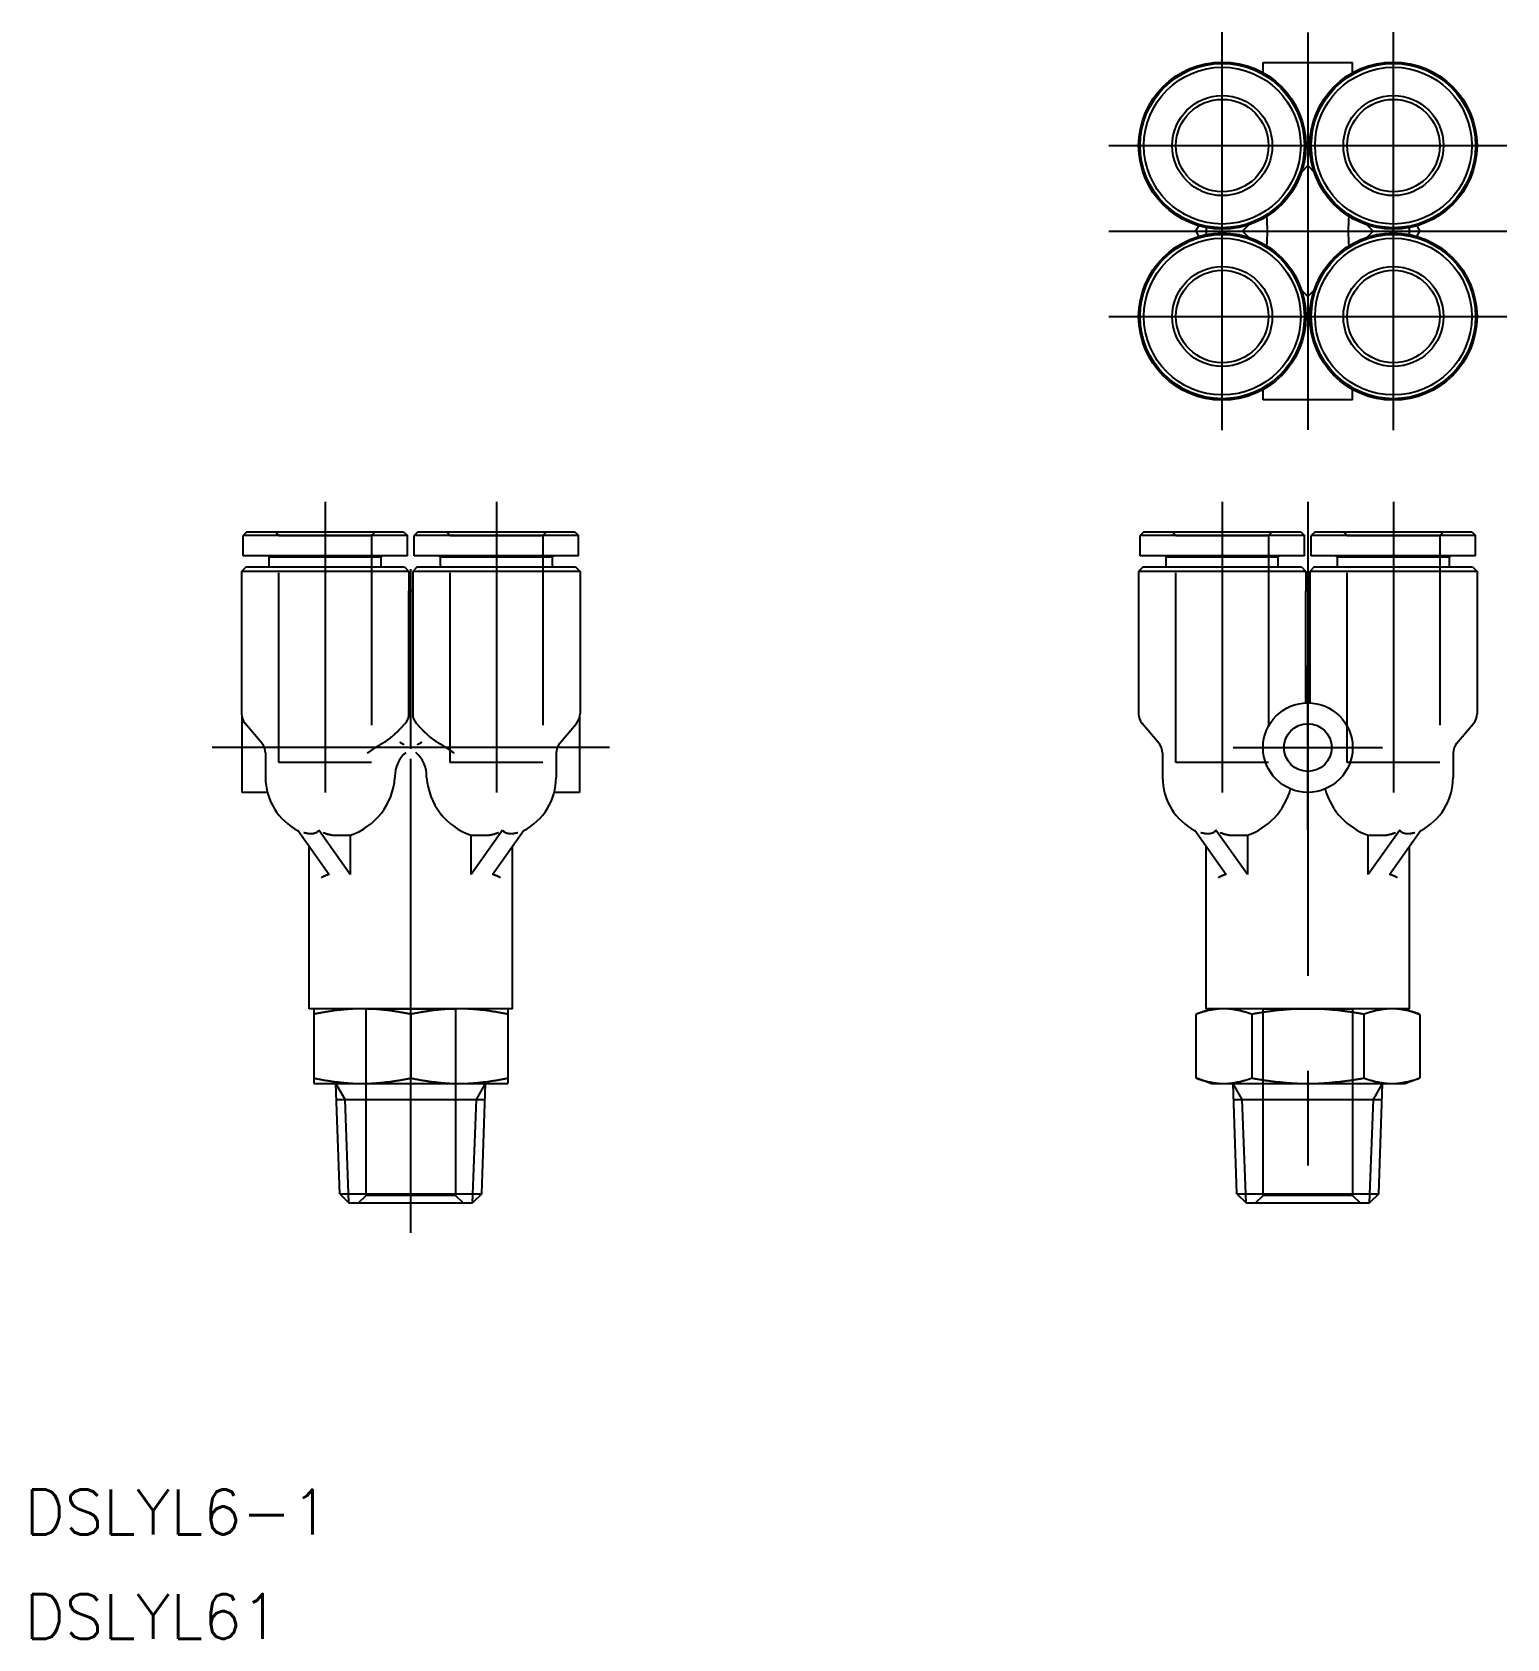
# Model space of a CAD drawing. Extents: x -85 to 13, y -60 to 48.
import ezdxf

# ---------------------------------------------------------------- set-up
doc = ezdxf.new("R2010")
doc.units = 0
doc.linetypes.add('CENTER', pattern=[50.8, 31.75, -6.35, 6.35, -6.35])
doc.linetypes.add('DASHED', pattern=[19.05, 12.7, -6.35])
doc.layers.get('0').update_dxf_attribs({"linetype": 'CONTINUOUS'})
doc.layers.add('CENTER', color=1, linetype='CENTER')
doc.styles.get("Standard").update_dxf_attribs({"font": 'txt.shx', "height": 3, "bigfont": 'bigfont.shx'})

msp = doc.modelspace()

# ---------------------------------------------------------------- texts
at = {"color": 7, "linetype": 'CONTINUOUS'}
for s, p in [('DSLYL6-1', (-85.94, -52.7)), ('DSLYL61', (-85.94, -59.7))]:
    msp.add_text(s, height=3, dxfattribs=at).set_placement(p)

# ---------------------------------------------------------------- linework, layer by layer
at = {"color": 7, "linetype": 'CONTINUOUS'}
for p, q in [((-3, 45.89), (3, 45.89)), ((-3, 45.21), (-3, 45.89)), ((3, 45.21), (3, 45.89)), ((-0.13, 40.38), (0, 40.25)), ((0.13, 40.38), (0, 40.25)), ((-0.41, 38.57), (0, 38.98)), ((0, 38.98), (0.41, 38.57)), ((-7.51, 34.59), (-7.3, 34.95)), ((-7.51, 34.59), (-7.3, 34.24)), ((-5.78, 34.72), (-5.66, 34.59)), ((-5.78, 34.47), (-5.66, 34.59)), ((-4.38, 34.59), (-3.98, 35)), ((-3.98, 34.19), (-4.38, 34.59)), ((3.98, 35), (4.38, 34.59)), ((4.38, 34.59), (3.98, 34.19)), ((5.78, 34.72), (5.66, 34.59)), ((5.78, 34.47), (5.66, 34.59)), ((7.3, 34.95), (7.51, 34.59)), ((7.3, 34.24), (7.51, 34.59)), ((0, 30.21), (-0.41, 30.62)), ((0.41, 30.62), (0, 30.21)), ((-0.13, 28.81), (0, 28.94)), ((0.13, 28.81), (0, 28.94)), ((-3, 23.29), (-3, 23.98)), ((3, 23.29), (3, 23.98)), ((3, 23.29), (-3, 23.29)), ((-71.05, 14.45), (-71.3, 14.2)), ((-60.3, 14.2), (-71.3, 14.2)), ((-71.3, 12.85), (-71.3, 14.2)), ((-71.05, 14.45), (-60.55, 14.45)), ((-60.55, 14.45), (-60.3, 14.2)), ((-60.3, 12.85), (-60.3, 14.2)), ((-59.59, 14.45), (-59.84, 14.2)), ((-59.84, 12.85), (-59.84, 14.2)), ((-48.84, 14.2), (-59.84, 14.2)), ((-59.59, 14.45), (-49.09, 14.45)), ((-49.09, 14.45), (-48.84, 14.2)), ((-48.84, 12.85), (-48.84, 14.2)), ((-10.98, 14.45), (-11.23, 14.2)), ((-0.23, 14.2), (-11.23, 14.2)), ((-11.23, 12.85), (-11.23, 14.2)), ((-10.98, 14.45), (-0.48, 14.45)), ((-0.48, 14.45), (-0.23, 14.2)), ((-0.23, 12.85), (-0.23, 14.2)), ((0.48, 14.45), (0.23, 14.2)), ((0.23, 12.85), (0.23, 14.2)), ((11.23, 14.2), (0.23, 14.2)), ((0.48, 14.45), (10.98, 14.45)), ((10.98, 14.45), (11.23, 14.2)), ((11.23, 12.85), (11.23, 14.2)), ((-71.1, 12.1), (-71.4, 11.8)), ((-60.3, 12.85), (-71.3, 12.85)), ((-71.1, 12.1), (-60.5, 12.1)), ((-69.55, 12.75), (-69.65, 12.85)), ((-62.05, 12.75), (-69.55, 12.75)), ((-69.55, 12.1), (-69.55, 12.75)), ((-62.05, 12.75), (-61.95, 12.85)), ((-62.05, 12.1), (-62.05, 12.75)), ((-60.5, 12.1), (-60.2, 11.8)), ((-59.64, 12.1), (-59.94, 11.8)), ((-48.84, 12.85), (-59.84, 12.85)), ((-59.64, 12.1), (-49.04, 12.1)), ((-58.09, 12.75), (-58.19, 12.85)), ((-50.59, 12.75), (-58.09, 12.75)), ((-58.09, 12.1), (-58.09, 12.75)), ((-50.59, 12.75), (-50.49, 12.85)), ((-50.59, 12.1), (-50.59, 12.75)), ((-49.04, 12.1), (-48.74, 11.8)), ((-11.03, 12.1), (-11.33, 11.8)), ((-0.23, 12.85), (-11.23, 12.85)), ((-11.03, 12.1), (-0.43, 12.1)), ((-9.48, 12.75), (-9.58, 12.85)), ((-1.98, 12.75), (-9.48, 12.75)), ((-9.48, 12.1), (-9.48, 12.75)), ((-1.98, 12.75), (-1.88, 12.85)), ((-1.98, 12.1), (-1.98, 12.75)), ((-0.43, 12.1), (-0.13, 11.8)), ((0.43, 12.1), (0.13, 11.8)), ((11.23, 12.85), (0.23, 12.85)), ((0.43, 12.1), (11.03, 12.1)), ((1.98, 12.75), (1.88, 12.85)), ((9.48, 12.75), (1.98, 12.75)), ((1.98, 12.1), (1.98, 12.75)), ((9.48, 12.75), (9.58, 12.85)), ((9.48, 12.1), (9.48, 12.75)), ((11.03, 12.1), (11.33, 11.8)), ((-60.2, 11.8), (-71.4, 11.8)), ((-71.4, 11.8), (-71.4, 2.26)), ((-60.2, 11.8), (-60.2, 10.5)), ((-48.74, 11.8), (-59.94, 11.8)), ((-59.94, 11.8), (-59.94, 10.5)), ((-48.74, 11.8), (-48.74, 2.26)), ((-0.13, 11.8), (-11.33, 11.8)), ((-11.33, 11.8), (-11.33, 2.26)), ((-0.13, 11.8), (-0.13, 10.5)), ((11.33, 11.8), (0.13, 11.8)), ((0.13, 11.8), (0.13, 10.5)), ((11.33, 11.8), (11.33, 2.26)), ((-60.2, 2.26), (-60.2, 10.5)), ((-60.2, 10.5), (-60.07, 10.5)), ((-60.07, -0.09), (-60.07, 10.5)), ((-59.94, 10.5), (-60.07, 10.5)), ((-59.94, 10.5), (-59.94, 2.26)), ((-0.13, 3), (-0.13, 10.5)), ((-0.13, 10.5), (0, 10.5)), ((0, 10.5), (0, 3)), ((0.13, 10.5), (0, 10.5)), ((0.13, 10.5), (0.13, 3)), ((0, 0.11), (0, 5.5)), ((-71.37, -3), (-71.37, 2.03)), ((-70.03, 0.28), (-71.16, 1.62)), ((-50.11, 0.28), (-48.98, 1.62)), ((-48.77, 2.03), (-48.77, -3)), ((-9.96, 0.28), (-11.09, 1.62)), ((9.96, 0.28), (11.09, 1.62)), ((-69.8, -0.36), (-69.8, -2)), ((-50.34, -0.36), (-50.34, -2)), ((-9.73, -0.36), (-9.73, -2)), ((0, -5.5), (0, -0.11)), ((9.73, -0.36), (9.73, -2)), ((-61.13, -1.93), (-61.13, -2)), ((-59.01, -2), (-59.01, -1.93)), ((-69.67, -3), (-71.37, -3)), ((-48.77, -3), (-50.47, -3)), ((-67.63, -5.53), (-65.53, -8.5)), ((-64.12, -8.5), (-66.22, -5.53)), ((-65.09, -5.87), (-64.12, -5.87)), ((-64.12, -5.87), (-64.12, -8.5)), ((-53.92, -5.53), (-56.02, -8.5)), ((-56.02, -8.5), (-56.02, -5.87)), ((-56.02, -5.87), (-55.05, -5.87)), ((-54.61, -8.5), (-52.51, -5.53)), ((-7.56, -5.53), (-5.46, -8.5)), ((-4.05, -8.5), (-6.15, -5.53)), ((-5.02, -5.87), (-4.05, -5.87)), ((-4.05, -5.87), (-4.05, -8.5)), ((6.15, -5.53), (4.05, -8.5)), ((4.05, -8.5), (4.05, -5.87)), ((4.05, -5.87), (5.02, -5.87)), ((5.46, -8.5), (7.56, -5.53)), ((-66.87, -17.5), (-66.87, -6.61)), ((-53.27, -17.5), (-53.27, -6.61)), ((-6.8, -17.5), (-6.8, -6.61)), ((6.8, -17.5), (6.8, -6.61)), ((-53.27, -17.5), (-66.87, -17.5)), ((-66.57, -17.5), (-66.57, -17.87)), ((-66.57, -17.87), (-66.57, -22.13)), ((-60.07, -17.87), (-60.07, -22.13)), ((-53.57, -17.5), (-53.57, -17.87)), ((-53.57, -17.87), (-53.57, -22.13)), ((-6.5, -17.5), (-7.51, -17.87)), ((-7.51, -17.87), (-7.51, -22.13)), ((6.8, -17.5), (-6.8, -17.5)), ((-3.75, -17.87), (-3.75, -22.13)), ((3.75, -17.87), (3.75, -22.13)), ((6.5, -17.5), (7.51, -17.87)), ((7.51, -17.87), (7.51, -22.13)), ((-66.57, -22.13), (-66.57, -22.5)), ((-66.57, -22.5), (-63.32, -22.5)), ((-64.82, -29.9), (-65.08, -22.5)), ((-63.32, -22.5), (-56.82, -22.5)), ((-56.82, -22.5), (-53.57, -22.5)), ((-55.32, -29.9), (-55.07, -22.5)), ((-53.57, -22.13), (-53.57, -22.5)), ((-6.5, -22.5), (-7.51, -22.13)), ((-6.5, -22.5), (-5.63, -22.5)), ((-5.63, -22.5), (0, -22.5)), ((-4.75, -29.9), (-5, -22.5)), ((0, -22.5), (5.63, -22.5)), ((4.75, -29.9), (5, -22.5)), ((5.63, -22.5), (6.5, -22.5)), ((6.5, -22.5), (7.51, -22.13)), ((-65.04, -23.57), (-55.1, -23.57)), ((-4.97, -23.57), (4.97, -23.57)), ((-64.82, -29.9), (-55.32, -29.9)), ((-64.82, -29.9), (-64.22, -30.5)), ((-55.32, -29.9), (-55.93, -30.5)), ((-4.75, -29.9), (4.75, -29.9)), ((-4.75, -29.9), (-4.14, -30.5)), ((4.75, -29.9), (4.14, -30.5)), ((-64.22, -30.5), (-55.93, -30.5)), ((-4.14, -30.5), (4.14, -30.5))]:
    msp.add_line(p, q, dxfattribs=at)
at = {"color": 3, "linetype": 'DASHED'}
for p, q in [((-68.9, 14.2), (-69.15, 14.45)), ((-68.9, -1), (-68.9, 14.2)), ((-68.9, 14.2), (-62.7, 14.2)), ((-62.45, 14.45), (-62.7, 14.2)), ((-62.7, 14.2), (-62.7, -1)), ((-57.44, 14.2), (-57.69, 14.45)), ((-57.44, -1), (-57.44, 14.2)), ((-57.44, 14.2), (-51.24, 14.2)), ((-50.99, 14.45), (-51.24, 14.2)), ((-51.24, 14.2), (-51.24, -1)), ((-8.83, 14.2), (-9.08, 14.45)), ((-8.83, -1), (-8.83, 14.2)), ((-8.83, 14.2), (-2.63, 14.2)), ((-2.38, 14.45), (-2.63, 14.2)), ((-2.63, 14.2), (-2.63, -1)), ((2.63, 14.2), (2.38, 14.45)), ((2.63, -1), (2.63, 14.2)), ((2.63, 14.2), (8.83, 14.2)), ((9.08, 14.45), (8.83, 14.2)), ((8.83, 14.2), (8.83, -1)), ((-62.7, -1), (-68.9, -1)), ((-51.24, -1), (-57.44, -1)), ((-2.63, -1), (-8.83, -1)), ((8.83, -1), (2.63, -1)), ((-63.07, -30), (-63.07, -17.5)), ((-63.07, -17.5), (-57.07, -17.5)), ((-57.07, -17.5), (-57.07, -30)), ((-3, -30), (-3, -17.5)), ((-3, -17.5), (3, -17.5)), ((3, -17.5), (3, -30)), ((-63.57, -30.5), (-63.07, -30)), ((-57.07, -30), (-63.07, -30)), ((-57.07, -30), (-56.57, -30.5)), ((-3.5, -30.5), (-3, -30)), ((3, -30), (-3, -30)), ((3, -30), (3.5, -30.5))]:
    msp.add_line(p, q, dxfattribs=at)
at = {"color": 3, "linetype": 'CONTINUOUS'}
for p, q in [((-64.46, -23.57), (-65.08, -22.5)), ((-55.68, -23.57), (-55.07, -22.5)), ((-4.39, -23.57), (-5, -22.5)), ((4.39, -23.57), (5, -22.5)), ((-64.22, -30.5), (-64.46, -23.57)), ((-55.93, -30.5), (-55.68, -23.57)), ((-4.14, -30.5), (-4.39, -23.57)), ((4.14, -30.5), (4.39, -23.57))]:
    msp.add_line(p, q, dxfattribs=at)
at = {"color": 7}
for points in [[(-61.99, 0.28, 0), (-61.97, 0.29, 0), (-61.96, 0.3, 0), (-61.94, 0.3, 0), (-61.93, 0.31, 0), (-61.91, 0.32, 0), (-61.9, 0.33, 0), (-61.88, 0.34, 0), (-61.87, 0.35, 0), (-61.85, 0.36, 0), (-61.84, 0.37, 0), (-61.82, 0.38, 0), (-61.81, 0.39, 0), (-61.79, 0.39, 0), (-61.78, 0.4, 0), (-61.76, 0.41, 0), (-61.75, 0.42, 0), (-61.73, 0.43, 0), (-61.72, 0.44, 0), (-61.7, 0.45, 0), (-61.69, 0.47, 0), (-61.67, 0.48, 0), (-61.66, 0.49, 0), (-61.64, 0.5, 0), (-61.63, 0.51, 0), (-61.61, 0.52, 0), (-61.6, 0.53, 0), (-61.58, 0.54, 0), (-61.57, 0.55, 0), (-61.55, 0.56, 0), (-61.54, 0.58, 0), (-61.52, 0.59, 0), (-61.5, 0.6, 0), (-61.49, 0.61, 0), (-61.47, 0.62, 0), (-61.46, 0.64, 0), (-61.44, 0.65, 0), (-61.43, 0.66, 0), (-61.41, 0.67, 0), (-61.4, 0.69, 0), (-61.38, 0.7, 0), (-61.36, 0.71, 0), (-61.35, 0.73, 0), (-61.33, 0.74, 0), (-61.32, 0.75, 0), (-61.3, 0.77, 0), (-61.28, 0.78, 0), (-61.27, 0.79, 0), (-61.25, 0.81, 0), (-61.24, 0.82, 0), (-61.22, 0.84, 0), (-61.2, 0.85, 0), (-61.19, 0.86, 0), (-61.17, 0.88, 0), (-61.15, 0.89, 0), (-61.14, 0.91, 0), (-61.12, 0.92, 0), (-61.11, 0.94, 0), (-61.09, 0.95, 0), (-61.07, 0.97, 0), (-61.06, 0.99, 0), (-61.04, 1, 0), (-61.02, 1.02, 0), (-61.01, 1.03, 0), (-60.99, 1.05, 0), (-60.97, 1.06, 0), (-60.96, 1.08, 0), (-60.94, 1.1, 0), (-60.92, 1.11, 0), (-60.9, 1.13, 0), (-60.89, 1.15, 0), (-60.87, 1.17, 0), (-60.85, 1.18, 0), (-60.84, 1.2, 0), (-60.82, 1.22, 0), (-60.8, 1.24, 0), (-60.78, 1.25, 0), (-60.77, 1.27, 0), (-60.75, 1.29, 0), (-60.73, 1.31, 0), (-60.71, 1.33, 0), (-60.7, 1.34, 0), (-60.68, 1.36, 0), (-60.66, 1.38, 0), (-60.64, 1.4, 0), (-60.62, 1.42, 0), (-60.61, 1.44, 0), (-60.59, 1.46, 0), (-60.57, 1.48, 0), (-60.55, 1.5, 0), (-60.53, 1.52, 0), (-60.52, 1.54, 0), (-60.5, 1.56, 0), (-60.48, 1.58, 0), (-60.46, 1.6, 0), (-60.44, 1.62, 0)], [(-59.7, 1.62, 0), (-59.68, 1.6, 0), (-59.66, 1.58, 0), (-59.64, 1.56, 0), (-59.63, 1.54, 0), (-59.61, 1.52, 0), (-59.59, 1.5, 0), (-59.57, 1.48, 0), (-59.55, 1.46, 0), (-59.53, 1.44, 0), (-59.52, 1.42, 0), (-59.5, 1.4, 0), (-59.48, 1.38, 0), (-59.46, 1.36, 0), (-59.45, 1.34, 0), (-59.43, 1.33, 0), (-59.41, 1.31, 0), (-59.39, 1.29, 0), (-59.37, 1.27, 0), (-59.36, 1.25, 0), (-59.34, 1.24, 0), (-59.32, 1.22, 0), (-59.31, 1.2, 0), (-59.29, 1.18, 0), (-59.27, 1.17, 0), (-59.25, 1.15, 0), (-59.24, 1.13, 0), (-59.22, 1.11, 0), (-59.2, 1.1, 0), (-59.19, 1.08, 0), (-59.17, 1.06, 0), (-59.15, 1.05, 0), (-59.14, 1.03, 0), (-59.12, 1.02, 0), (-59.1, 1, 0), (-59.09, 0.99, 0), (-59.07, 0.97, 0), (-59.05, 0.95, 0), (-59.04, 0.94, 0), (-59.02, 0.92, 0), (-59, 0.91, 0), (-58.99, 0.89, 0), (-58.97, 0.88, 0), (-58.95, 0.86, 0), (-58.94, 0.85, 0), (-58.92, 0.84, 0), (-58.91, 0.82, 0), (-58.89, 0.81, 0), (-58.87, 0.79, 0), (-58.86, 0.78, 0), (-58.84, 0.77, 0), (-58.83, 0.75, 0), (-58.81, 0.74, 0), (-58.79, 0.73, 0), (-58.78, 0.71, 0), (-58.76, 0.7, 0), (-58.75, 0.69, 0), (-58.73, 0.67, 0), (-58.72, 0.66, 0), (-58.7, 0.65, 0), (-58.68, 0.64, 0), (-58.67, 0.62, 0), (-58.65, 0.61, 0), (-58.64, 0.6, 0), (-58.62, 0.59, 0), (-58.61, 0.58, 0), (-58.59, 0.56, 0), (-58.58, 0.55, 0), (-58.56, 0.54, 0), (-58.55, 0.53, 0), (-58.53, 0.52, 0), (-58.51, 0.51, 0), (-58.5, 0.5, 0), (-58.48, 0.49, 0), (-58.47, 0.48, 0), (-58.45, 0.47, 0), (-58.44, 0.45, 0), (-58.42, 0.44, 0), (-58.41, 0.43, 0), (-58.39, 0.42, 0), (-58.38, 0.41, 0), (-58.36, 0.4, 0), (-58.35, 0.39, 0), (-58.33, 0.39, 0), (-58.32, 0.38, 0), (-58.3, 0.37, 0), (-58.29, 0.36, 0), (-58.27, 0.35, 0), (-58.26, 0.34, 0), (-58.24, 0.33, 0), (-58.23, 0.32, 0), (-58.21, 0.31, 0), (-58.2, 0.3, 0), (-58.19, 0.3, 0), (-58.17, 0.29, 0), (-58.16, 0.28, 0)], [(-62.97, -0.36, 0), (-62.96, -0.36, 0), (-62.96, -0.35, 0), (-62.95, -0.35, 0), (-62.94, -0.34, 0), (-62.93, -0.34, 0), (-62.93, -0.33, 0), (-62.92, -0.33, 0), (-62.91, -0.32, 0), (-62.9, -0.32, 0), (-62.9, -0.31, 0), (-62.89, -0.31, 0), (-62.88, -0.3, 0), (-62.88, -0.3, 0), (-62.87, -0.29, 0), (-62.86, -0.29, 0), (-62.85, -0.28, 0), (-62.85, -0.28, 0), (-62.84, -0.27, 0), (-62.83, -0.27, 0), (-62.82, -0.26, 0), (-62.82, -0.26, 0), (-62.81, -0.25, 0), (-62.8, -0.25, 0), (-62.79, -0.24, 0), (-62.79, -0.24, 0), (-62.78, -0.23, 0), (-62.77, -0.22, 0), (-62.76, -0.22, 0), (-62.76, -0.21, 0), (-62.75, -0.21, 0), (-62.74, -0.2, 0), (-62.73, -0.2, 0), (-62.73, -0.19, 0), (-62.72, -0.19, 0), (-62.71, -0.18, 0), (-62.7, -0.18, 0), (-62.7, -0.17, 0), (-62.69, -0.17, 0), (-62.68, -0.16, 0), (-62.67, -0.16, 0), (-62.67, -0.15, 0), (-62.66, -0.15, 0), (-62.65, -0.14, 0), (-62.64, -0.14, 0), (-62.64, -0.13, 0), (-62.63, -0.12, 0), (-62.62, -0.12, 0), (-62.61, -0.11, 0), (-62.6, -0.11, 0), (-62.6, -0.1, 0), (-62.59, -0.1, 0), (-62.58, -0.09, 0), (-62.57, -0.09, 0), (-62.57, -0.08, 0), (-62.56, -0.08, 0), (-62.55, -0.07, 0), (-62.54, -0.07, 0), (-62.54, -0.06, 0), (-62.53, -0.06, 0), (-62.52, -0.05, 0), (-62.51, -0.05, 0), (-62.5, -0.04, 0), (-62.5, -0.04, 0), (-62.49, -0.03, 0), (-62.48, -0.03, 0), (-62.47, -0.02, 0), (-62.47, -0.01, 0), (-62.46, -0.01, 0), (-62.45, 0, 0), (-62.44, 0, 0), (-62.43, 0.01, 0), (-62.43, 0.01, 0), (-62.42, 0.02, 0), (-62.41, 0.02, 0), (-62.4, 0.03, 0), (-62.39, 0.03, 0), (-62.39, 0.04, 0), (-62.38, 0.04, 0), (-62.37, 0.05, 0), (-62.36, 0.05, 0), (-62.36, 0.06, 0), (-62.35, 0.06, 0), (-62.34, 0.07, 0), (-62.33, 0.07, 0), (-62.32, 0.08, 0), (-62.32, 0.08, 0), (-62.31, 0.09, 0), (-62.3, 0.09, 0), (-62.29, 0.1, 0), (-62.28, 0.1, 0), (-62.28, 0.11, 0), (-62.27, 0.11, 0), (-62.26, 0.12, 0), (-62.25, 0.12, 0), (-62.24, 0.13, 0), (-62.24, 0.13, 0), (-62.23, 0.14, 0), (-62.22, 0.14, 0), (-62.21, 0.15, 0), (-62.2, 0.15, 0), (-62.2, 0.16, 0), (-62.19, 0.16, 0), (-62.18, 0.17, 0), (-62.17, 0.17, 0), (-62.16, 0.18, 0), (-62.16, 0.18, 0), (-62.15, 0.19, 0), (-62.14, 0.19, 0), (-62.13, 0.2, 0), (-62.12, 0.2, 0), (-62.12, 0.21, 0), (-62.11, 0.21, 0), (-62.1, 0.21, 0), (-62.09, 0.22, 0), (-62.08, 0.22, 0), (-62.08, 0.23, 0), (-62.07, 0.23, 0), (-62.06, 0.24, 0), (-62.05, 0.24, 0), (-62.04, 0.25, 0), (-62.03, 0.25, 0), (-62.03, 0.26, 0), (-62.02, 0.26, 0), (-62.01, 0.27, 0), (-62, 0.27, 0), (-61.99, 0.27, 0), (-61.99, 0.28, 0)], [(-58.16, 0.28, 0), (-58.15, 0.27, 0), (-58.14, 0.27, 0), (-58.13, 0.27, 0), (-58.12, 0.26, 0), (-58.12, 0.26, 0), (-58.11, 0.25, 0), (-58.1, 0.25, 0), (-58.09, 0.24, 0), (-58.08, 0.24, 0), (-58.07, 0.23, 0), (-58.07, 0.23, 0), (-58.06, 0.22, 0), (-58.05, 0.22, 0), (-58.04, 0.21, 0), (-58.03, 0.21, 0), (-58.03, 0.21, 0), (-58.02, 0.2, 0), (-58.01, 0.2, 0), (-58, 0.19, 0), (-57.99, 0.19, 0), (-57.99, 0.18, 0), (-57.98, 0.18, 0), (-57.97, 0.17, 0), (-57.96, 0.17, 0), (-57.95, 0.16, 0), (-57.95, 0.16, 0), (-57.94, 0.15, 0), (-57.93, 0.15, 0), (-57.92, 0.14, 0), (-57.91, 0.14, 0), (-57.91, 0.13, 0), (-57.9, 0.13, 0), (-57.89, 0.12, 0), (-57.88, 0.12, 0), (-57.87, 0.11, 0), (-57.87, 0.11, 0), (-57.86, 0.1, 0), (-57.85, 0.1, 0), (-57.84, 0.09, 0), (-57.83, 0.09, 0), (-57.83, 0.08, 0), (-57.82, 0.08, 0), (-57.81, 0.07, 0), (-57.8, 0.07, 0), (-57.79, 0.06, 0), (-57.79, 0.06, 0), (-57.78, 0.05, 0), (-57.77, 0.05, 0), (-57.76, 0.04, 0), (-57.76, 0.04, 0), (-57.75, 0.03, 0), (-57.74, 0.03, 0), (-57.73, 0.02, 0), (-57.72, 0.02, 0), (-57.72, 0.01, 0), (-57.71, 0.01, 0), (-57.7, 0, 0), (-57.69, 0, 0), (-57.68, -0.01, 0), (-57.68, -0.01, 0), (-57.67, -0.02, 0), (-57.66, -0.03, 0), (-57.65, -0.03, 0), (-57.65, -0.04, 0), (-57.64, -0.04, 0), (-57.63, -0.05, 0), (-57.62, -0.05, 0), (-57.61, -0.06, 0), (-57.61, -0.06, 0), (-57.6, -0.07, 0), (-57.59, -0.07, 0), (-57.58, -0.08, 0), (-57.58, -0.08, 0), (-57.57, -0.09, 0), (-57.56, -0.09, 0), (-57.55, -0.1, 0), (-57.54, -0.1, 0), (-57.54, -0.11, 0), (-57.53, -0.11, 0), (-57.52, -0.12, 0), (-57.51, -0.12, 0), (-57.51, -0.13, 0), (-57.5, -0.14, 0), (-57.49, -0.14, 0), (-57.48, -0.15, 0), (-57.48, -0.15, 0), (-57.47, -0.16, 0), (-57.46, -0.16, 0), (-57.45, -0.17, 0), (-57.45, -0.17, 0), (-57.44, -0.18, 0), (-57.43, -0.18, 0), (-57.42, -0.19, 0), (-57.42, -0.19, 0), (-57.41, -0.2, 0), (-57.4, -0.2, 0), (-57.39, -0.21, 0), (-57.39, -0.21, 0), (-57.38, -0.22, 0), (-57.37, -0.22, 0), (-57.36, -0.23, 0), (-57.36, -0.24, 0), (-57.35, -0.24, 0), (-57.34, -0.25, 0), (-57.33, -0.25, 0), (-57.33, -0.26, 0), (-57.32, -0.26, 0), (-57.31, -0.27, 0), (-57.3, -0.27, 0), (-57.3, -0.28, 0), (-57.29, -0.28, 0), (-57.28, -0.29, 0), (-57.27, -0.29, 0), (-57.27, -0.3, 0), (-57.26, -0.3, 0), (-57.25, -0.31, 0), (-57.24, -0.31, 0), (-57.24, -0.32, 0), (-57.23, -0.32, 0), (-57.22, -0.33, 0), (-57.22, -0.33, 0), (-57.21, -0.34, 0), (-57.2, -0.34, 0), (-57.19, -0.35, 0), (-57.19, -0.35, 0), (-57.18, -0.36, 0), (-57.17, -0.36, 0)], [(-63.32, -17.5, 0), (-63.36, -17.5, 0), (-63.39, -17.5, 0), (-63.42, -17.5, 0), (-63.46, -17.5, 0), (-63.49, -17.5, 0), (-63.53, -17.5, 0), (-63.56, -17.5, 0), (-63.59, -17.5, 0), (-63.63, -17.5, 0), (-63.66, -17.5, 0), (-63.7, -17.51, 0), (-63.73, -17.51, 0), (-63.76, -17.51, 0), (-63.8, -17.51, 0), (-63.83, -17.51, 0), (-63.86, -17.51, 0), (-63.9, -17.51, 0), (-63.93, -17.51, 0), (-63.97, -17.52, 0), (-64, -17.52, 0), (-64.03, -17.52, 0), (-64.07, -17.52, 0), (-64.1, -17.52, 0), (-64.13, -17.52, 0), (-64.17, -17.53, 0), (-64.2, -17.53, 0), (-64.23, -17.53, 0), (-64.27, -17.53, 0), (-64.3, -17.54, 0), (-64.33, -17.54, 0), (-64.37, -17.54, 0), (-64.4, -17.54, 0), (-64.43, -17.55, 0), (-64.47, -17.55, 0), (-64.5, -17.55, 0), (-64.53, -17.55, 0), (-64.57, -17.56, 0), (-64.6, -17.56, 0), (-64.64, -17.56, 0), (-64.67, -17.57, 0), (-64.7, -17.57, 0), (-64.74, -17.57, 0), (-64.77, -17.58, 0), (-64.8, -17.58, 0), (-64.84, -17.58, 0), (-64.87, -17.59, 0), (-64.9, -17.59, 0), (-64.94, -17.6, 0), (-64.97, -17.6, 0), (-65, -17.6, 0), (-65.04, -17.61, 0), (-65.07, -17.61, 0), (-65.11, -17.62, 0), (-65.14, -17.62, 0), (-65.17, -17.62, 0), (-65.21, -17.63, 0), (-65.24, -17.63, 0), (-65.27, -17.64, 0), (-65.31, -17.64, 0), (-65.34, -17.65, 0), (-65.38, -17.65, 0), (-65.41, -17.66, 0), (-65.44, -17.66, 0), (-65.48, -17.67, 0), (-65.51, -17.67, 0), (-65.55, -17.68, 0), (-65.58, -17.68, 0), (-65.62, -17.69, 0), (-65.65, -17.69, 0), (-65.69, -17.7, 0), (-65.72, -17.71, 0), (-65.75, -17.71, 0), (-65.79, -17.72, 0), (-65.82, -17.72, 0), (-65.86, -17.73, 0), (-65.89, -17.74, 0), (-65.93, -17.74, 0), (-65.96, -17.75, 0), (-66, -17.75, 0), (-66.03, -17.76, 0), (-66.07, -17.77, 0), (-66.1, -17.77, 0), (-66.14, -17.78, 0), (-66.18, -17.79, 0), (-66.21, -17.79, 0), (-66.25, -17.8, 0), (-66.28, -17.81, 0), (-66.32, -17.81, 0), (-66.35, -17.82, 0), (-66.39, -17.83, 0), (-66.43, -17.84, 0), (-66.46, -17.84, 0), (-66.5, -17.85, 0), (-66.53, -17.86, 0), (-66.57, -17.87, 0)], [(-60.07, -17.87, 0), (-60.11, -17.86, 0), (-60.14, -17.85, 0), (-60.18, -17.84, 0), (-60.22, -17.84, 0), (-60.25, -17.83, 0), (-60.29, -17.82, 0), (-60.32, -17.81, 0), (-60.36, -17.81, 0), (-60.4, -17.8, 0), (-60.43, -17.79, 0), (-60.47, -17.79, 0), (-60.5, -17.78, 0), (-60.54, -17.77, 0), (-60.57, -17.77, 0), (-60.61, -17.76, 0), (-60.64, -17.75, 0), (-60.68, -17.75, 0), (-60.71, -17.74, 0), (-60.75, -17.74, 0), (-60.78, -17.73, 0), (-60.82, -17.72, 0), (-60.85, -17.72, 0), (-60.89, -17.71, 0), (-60.92, -17.71, 0), (-60.96, -17.7, 0), (-60.99, -17.69, 0), (-61.03, -17.69, 0), (-61.06, -17.68, 0), (-61.09, -17.68, 0), (-61.13, -17.67, 0), (-61.16, -17.67, 0), (-61.2, -17.66, 0), (-61.23, -17.66, 0), (-61.27, -17.65, 0), (-61.3, -17.65, 0), (-61.33, -17.64, 0), (-61.37, -17.64, 0), (-61.4, -17.63, 0), (-61.43, -17.63, 0), (-61.47, -17.62, 0), (-61.5, -17.62, 0), (-61.54, -17.62, 0), (-61.57, -17.61, 0), (-61.6, -17.61, 0), (-61.64, -17.6, 0), (-61.67, -17.6, 0), (-61.7, -17.6, 0), (-61.74, -17.59, 0), (-61.77, -17.59, 0), (-61.81, -17.58, 0), (-61.84, -17.58, 0), (-61.87, -17.58, 0), (-61.91, -17.57, 0), (-61.94, -17.57, 0), (-61.97, -17.57, 0), (-62.01, -17.56, 0), (-62.04, -17.56, 0), (-62.07, -17.56, 0), (-62.11, -17.55, 0), (-62.14, -17.55, 0), (-62.17, -17.55, 0), (-62.21, -17.55, 0), (-62.24, -17.54, 0), (-62.27, -17.54, 0), (-62.31, -17.54, 0), (-62.34, -17.54, 0), (-62.37, -17.53, 0), (-62.41, -17.53, 0), (-62.44, -17.53, 0), (-62.47, -17.53, 0), (-62.51, -17.52, 0), (-62.54, -17.52, 0), (-62.58, -17.52, 0), (-62.61, -17.52, 0), (-62.64, -17.52, 0), (-62.68, -17.52, 0), (-62.71, -17.51, 0), (-62.74, -17.51, 0), (-62.78, -17.51, 0), (-62.81, -17.51, 0), (-62.84, -17.51, 0), (-62.88, -17.51, 0), (-62.91, -17.51, 0), (-62.95, -17.51, 0), (-62.98, -17.5, 0), (-63.01, -17.5, 0), (-63.05, -17.5, 0), (-63.08, -17.5, 0), (-63.12, -17.5, 0), (-63.15, -17.5, 0), (-63.18, -17.5, 0), (-63.22, -17.5, 0), (-63.25, -17.5, 0), (-63.29, -17.5, 0), (-63.32, -17.5, 0)], [(-56.82, -17.5, 0), (-56.86, -17.5, 0), (-56.89, -17.5, 0), (-56.92, -17.5, 0), (-56.96, -17.5, 0), (-56.99, -17.5, 0), (-57.03, -17.5, 0), (-57.06, -17.5, 0), (-57.09, -17.5, 0), (-57.13, -17.5, 0), (-57.16, -17.5, 0), (-57.2, -17.51, 0), (-57.23, -17.51, 0), (-57.26, -17.51, 0), (-57.3, -17.51, 0), (-57.33, -17.51, 0), (-57.36, -17.51, 0), (-57.4, -17.51, 0), (-57.43, -17.51, 0), (-57.47, -17.52, 0), (-57.5, -17.52, 0), (-57.53, -17.52, 0), (-57.57, -17.52, 0), (-57.6, -17.52, 0), (-57.63, -17.52, 0), (-57.67, -17.53, 0), (-57.7, -17.53, 0), (-57.73, -17.53, 0), (-57.77, -17.53, 0), (-57.8, -17.54, 0), (-57.83, -17.54, 0), (-57.87, -17.54, 0), (-57.9, -17.54, 0), (-57.93, -17.55, 0), (-57.97, -17.55, 0), (-58, -17.55, 0), (-58.03, -17.55, 0), (-58.07, -17.56, 0), (-58.1, -17.56, 0), (-58.14, -17.56, 0), (-58.17, -17.57, 0), (-58.2, -17.57, 0), (-58.24, -17.57, 0), (-58.27, -17.58, 0), (-58.3, -17.58, 0), (-58.34, -17.58, 0), (-58.37, -17.59, 0), (-58.4, -17.59, 0), (-58.44, -17.6, 0), (-58.47, -17.6, 0), (-58.5, -17.6, 0), (-58.54, -17.61, 0), (-58.57, -17.61, 0), (-58.61, -17.62, 0), (-58.64, -17.62, 0), (-58.67, -17.62, 0), (-58.71, -17.63, 0), (-58.74, -17.63, 0), (-58.77, -17.64, 0), (-58.81, -17.64, 0), (-58.84, -17.65, 0), (-58.88, -17.65, 0), (-58.91, -17.66, 0), (-58.94, -17.66, 0), (-58.98, -17.67, 0), (-59.01, -17.67, 0), (-59.05, -17.68, 0), (-59.08, -17.68, 0), (-59.12, -17.69, 0), (-59.15, -17.69, 0), (-59.19, -17.7, 0), (-59.22, -17.71, 0), (-59.25, -17.71, 0), (-59.29, -17.72, 0), (-59.32, -17.72, 0), (-59.36, -17.73, 0), (-59.39, -17.74, 0), (-59.43, -17.74, 0), (-59.46, -17.75, 0), (-59.5, -17.75, 0), (-59.53, -17.76, 0), (-59.57, -17.77, 0), (-59.6, -17.77, 0), (-59.64, -17.78, 0), (-59.68, -17.79, 0), (-59.71, -17.79, 0), (-59.75, -17.8, 0), (-59.78, -17.81, 0), (-59.82, -17.81, 0), (-59.85, -17.82, 0), (-59.89, -17.83, 0), (-59.93, -17.84, 0), (-59.96, -17.84, 0), (-60, -17.85, 0), (-60.03, -17.86, 0), (-60.07, -17.87, 0)], [(-53.57, -17.87, 0), (-53.61, -17.86, 0), (-53.64, -17.85, 0), (-53.68, -17.84, 0), (-53.72, -17.84, 0), (-53.75, -17.83, 0), (-53.79, -17.82, 0), (-53.82, -17.81, 0), (-53.86, -17.81, 0), (-53.9, -17.8, 0), (-53.93, -17.79, 0), (-53.97, -17.79, 0), (-54, -17.78, 0), (-54.04, -17.77, 0), (-54.07, -17.77, 0), (-54.11, -17.76, 0), (-54.14, -17.75, 0), (-54.18, -17.75, 0), (-54.21, -17.74, 0), (-54.25, -17.74, 0), (-54.28, -17.73, 0), (-54.32, -17.72, 0), (-54.35, -17.72, 0), (-54.39, -17.71, 0), (-54.42, -17.71, 0), (-54.46, -17.7, 0), (-54.49, -17.69, 0), (-54.53, -17.69, 0), (-54.56, -17.68, 0), (-54.59, -17.68, 0), (-54.63, -17.67, 0), (-54.66, -17.67, 0), (-54.7, -17.66, 0), (-54.73, -17.66, 0), (-54.77, -17.65, 0), (-54.8, -17.65, 0), (-54.83, -17.64, 0), (-54.87, -17.64, 0), (-54.9, -17.63, 0), (-54.93, -17.63, 0), (-54.97, -17.62, 0), (-55, -17.62, 0), (-55.04, -17.62, 0), (-55.07, -17.61, 0), (-55.1, -17.61, 0), (-55.14, -17.6, 0), (-55.17, -17.6, 0), (-55.2, -17.6, 0), (-55.24, -17.59, 0), (-55.27, -17.59, 0), (-55.31, -17.58, 0), (-55.34, -17.58, 0), (-55.37, -17.58, 0), (-55.41, -17.57, 0), (-55.44, -17.57, 0), (-55.47, -17.57, 0), (-55.51, -17.56, 0), (-55.54, -17.56, 0), (-55.57, -17.56, 0), (-55.61, -17.55, 0), (-55.64, -17.55, 0), (-55.67, -17.55, 0), (-55.71, -17.55, 0), (-55.74, -17.54, 0), (-55.77, -17.54, 0), (-55.81, -17.54, 0), (-55.84, -17.54, 0), (-55.87, -17.53, 0), (-55.91, -17.53, 0), (-55.94, -17.53, 0), (-55.97, -17.53, 0), (-56.01, -17.52, 0), (-56.04, -17.52, 0), (-56.08, -17.52, 0), (-56.11, -17.52, 0), (-56.14, -17.52, 0), (-56.18, -17.52, 0), (-56.21, -17.51, 0), (-56.24, -17.51, 0), (-56.28, -17.51, 0), (-56.31, -17.51, 0), (-56.34, -17.51, 0), (-56.38, -17.51, 0), (-56.41, -17.51, 0), (-56.45, -17.51, 0), (-56.48, -17.5, 0), (-56.51, -17.5, 0), (-56.55, -17.5, 0), (-56.58, -17.5, 0), (-56.62, -17.5, 0), (-56.65, -17.5, 0), (-56.68, -17.5, 0), (-56.72, -17.5, 0), (-56.75, -17.5, 0), (-56.79, -17.5, 0), (-56.82, -17.5, 0)], [(-5.63, -17.5, 0), (-5.65, -17.5, 0), (-5.67, -17.5, 0), (-5.69, -17.5, 0), (-5.71, -17.5, 0), (-5.73, -17.5, 0), (-5.75, -17.5, 0), (-5.77, -17.5, 0), (-5.79, -17.5, 0), (-5.81, -17.5, 0), (-5.83, -17.5, 0), (-5.85, -17.51, 0), (-5.87, -17.51, 0), (-5.88, -17.51, 0), (-5.9, -17.51, 0), (-5.92, -17.51, 0), (-5.94, -17.51, 0), (-5.96, -17.51, 0), (-5.98, -17.51, 0), (-6, -17.52, 0), (-6.02, -17.52, 0), (-6.04, -17.52, 0), (-6.06, -17.52, 0), (-6.08, -17.52, 0), (-6.1, -17.52, 0), (-6.12, -17.53, 0), (-6.14, -17.53, 0), (-6.16, -17.53, 0), (-6.18, -17.53, 0), (-6.19, -17.54, 0), (-6.21, -17.54, 0), (-6.23, -17.54, 0), (-6.25, -17.54, 0), (-6.27, -17.55, 0), (-6.29, -17.55, 0), (-6.31, -17.55, 0), (-6.33, -17.55, 0), (-6.35, -17.56, 0), (-6.37, -17.56, 0), (-6.39, -17.56, 0), (-6.41, -17.57, 0), (-6.43, -17.57, 0), (-6.45, -17.57, 0), (-6.47, -17.58, 0), (-6.48, -17.58, 0), (-6.5, -17.58, 0), (-6.52, -17.59, 0), (-6.54, -17.59, 0), (-6.56, -17.6, 0), (-6.58, -17.6, 0), (-6.6, -17.6, 0), (-6.62, -17.61, 0), (-6.64, -17.61, 0), (-6.66, -17.62, 0), (-6.68, -17.62, 0), (-6.7, -17.62, 0), (-6.72, -17.63, 0), (-6.74, -17.63, 0), (-6.76, -17.64, 0), (-6.78, -17.64, 0), (-6.8, -17.65, 0), (-6.82, -17.65, 0), (-6.84, -17.66, 0), (-6.86, -17.66, 0), (-6.88, -17.67, 0), (-6.89, -17.67, 0), (-6.91, -17.68, 0), (-6.93, -17.68, 0), (-6.95, -17.69, 0), (-6.97, -17.69, 0), (-6.99, -17.7, 0), (-7.01, -17.71, 0), (-7.03, -17.71, 0), (-7.05, -17.72, 0), (-7.07, -17.72, 0), (-7.09, -17.73, 0), (-7.11, -17.74, 0), (-7.13, -17.74, 0), (-7.15, -17.75, 0), (-7.18, -17.75, 0), (-7.2, -17.76, 0), (-7.22, -17.77, 0), (-7.24, -17.77, 0), (-7.26, -17.78, 0), (-7.28, -17.79, 0), (-7.3, -17.79, 0), (-7.32, -17.8, 0), (-7.34, -17.81, 0), (-7.36, -17.81, 0), (-7.38, -17.82, 0), (-7.4, -17.83, 0), (-7.42, -17.84, 0), (-7.44, -17.84, 0), (-7.46, -17.85, 0), (-7.48, -17.86, 0), (-7.51, -17.87, 0)], [(-3.75, -17.87, 0), (-3.77, -17.86, 0), (-3.79, -17.85, 0), (-3.82, -17.84, 0), (-3.84, -17.84, 0), (-3.86, -17.83, 0), (-3.88, -17.82, 0), (-3.9, -17.81, 0), (-3.92, -17.81, 0), (-3.94, -17.8, 0), (-3.96, -17.79, 0), (-3.98, -17.79, 0), (-4, -17.78, 0), (-4.02, -17.77, 0), (-4.04, -17.77, 0), (-4.06, -17.76, 0), (-4.08, -17.75, 0), (-4.1, -17.75, 0), (-4.12, -17.74, 0), (-4.14, -17.74, 0), (-4.16, -17.73, 0), (-4.18, -17.72, 0), (-4.2, -17.72, 0), (-4.22, -17.71, 0), (-4.24, -17.71, 0), (-4.26, -17.7, 0), (-4.28, -17.69, 0), (-4.3, -17.69, 0), (-4.32, -17.68, 0), (-4.34, -17.68, 0), (-4.36, -17.67, 0), (-4.38, -17.67, 0), (-4.4, -17.66, 0), (-4.42, -17.66, 0), (-4.44, -17.65, 0), (-4.46, -17.65, 0), (-4.48, -17.64, 0), (-4.5, -17.64, 0), (-4.52, -17.63, 0), (-4.54, -17.63, 0), (-4.56, -17.62, 0), (-4.58, -17.62, 0), (-4.6, -17.62, 0), (-4.62, -17.61, 0), (-4.64, -17.61, 0), (-4.66, -17.6, 0), (-4.68, -17.6, 0), (-4.7, -17.6, 0), (-4.72, -17.59, 0), (-4.73, -17.59, 0), (-4.75, -17.58, 0), (-4.77, -17.58, 0), (-4.79, -17.58, 0), (-4.81, -17.57, 0), (-4.83, -17.57, 0), (-4.85, -17.57, 0), (-4.87, -17.56, 0), (-4.89, -17.56, 0), (-4.91, -17.56, 0), (-4.93, -17.55, 0), (-4.95, -17.55, 0), (-4.97, -17.55, 0), (-4.99, -17.55, 0), (-5.01, -17.54, 0), (-5.02, -17.54, 0), (-5.04, -17.54, 0), (-5.06, -17.54, 0), (-5.08, -17.53, 0), (-5.1, -17.53, 0), (-5.12, -17.53, 0), (-5.14, -17.53, 0), (-5.16, -17.52, 0), (-5.18, -17.52, 0), (-5.2, -17.52, 0), (-5.22, -17.52, 0), (-5.24, -17.52, 0), (-5.26, -17.52, 0), (-5.28, -17.51, 0), (-5.3, -17.51, 0), (-5.32, -17.51, 0), (-5.33, -17.51, 0), (-5.35, -17.51, 0), (-5.37, -17.51, 0), (-5.39, -17.51, 0), (-5.41, -17.51, 0), (-5.43, -17.5, 0), (-5.45, -17.5, 0), (-5.47, -17.5, 0), (-5.49, -17.5, 0), (-5.51, -17.5, 0), (-5.53, -17.5, 0), (-5.55, -17.5, 0), (-5.57, -17.5, 0), (-5.59, -17.5, 0), (-5.61, -17.5, 0), (-5.63, -17.5, 0)], [(0, -17.5, 0), (-0.04, -17.5, 0), (-0.08, -17.5, 0), (-0.12, -17.5, 0), (-0.16, -17.5, 0), (-0.2, -17.5, 0), (-0.24, -17.5, 0), (-0.28, -17.5, 0), (-0.32, -17.5, 0), (-0.35, -17.5, 0), (-0.39, -17.5, 0), (-0.43, -17.51, 0), (-0.47, -17.51, 0), (-0.51, -17.51, 0), (-0.55, -17.51, 0), (-0.59, -17.51, 0), (-0.63, -17.51, 0), (-0.67, -17.51, 0), (-0.71, -17.51, 0), (-0.74, -17.52, 0), (-0.78, -17.52, 0), (-0.82, -17.52, 0), (-0.86, -17.52, 0), (-0.9, -17.52, 0), (-0.94, -17.52, 0), (-0.98, -17.53, 0), (-1.02, -17.53, 0), (-1.05, -17.53, 0), (-1.09, -17.53, 0), (-1.13, -17.54, 0), (-1.17, -17.54, 0), (-1.21, -17.54, 0), (-1.25, -17.54, 0), (-1.29, -17.55, 0), (-1.32, -17.55, 0), (-1.36, -17.55, 0), (-1.4, -17.55, 0), (-1.44, -17.56, 0), (-1.48, -17.56, 0), (-1.52, -17.56, 0), (-1.56, -17.57, 0), (-1.59, -17.57, 0), (-1.63, -17.57, 0), (-1.67, -17.58, 0), (-1.71, -17.58, 0), (-1.75, -17.58, 0), (-1.79, -17.59, 0), (-1.83, -17.59, 0), (-1.87, -17.6, 0), (-1.9, -17.6, 0), (-1.94, -17.6, 0), (-1.98, -17.61, 0), (-2.02, -17.61, 0), (-2.06, -17.62, 0), (-2.1, -17.62, 0), (-2.14, -17.62, 0), (-2.18, -17.63, 0), (-2.22, -17.63, 0), (-2.26, -17.64, 0), (-2.3, -17.64, 0), (-2.33, -17.65, 0), (-2.37, -17.65, 0), (-2.41, -17.66, 0), (-2.45, -17.66, 0), (-2.49, -17.67, 0), (-2.53, -17.67, 0), (-2.57, -17.68, 0), (-2.61, -17.68, 0), (-2.65, -17.69, 0), (-2.69, -17.69, 0), (-2.73, -17.7, 0), (-2.77, -17.71, 0), (-2.81, -17.71, 0), (-2.85, -17.72, 0), (-2.89, -17.72, 0), (-2.93, -17.73, 0), (-2.97, -17.74, 0), (-3.01, -17.74, 0), (-3.05, -17.75, 0), (-3.09, -17.75, 0), (-3.13, -17.76, 0), (-3.17, -17.77, 0), (-3.21, -17.77, 0), (-3.25, -17.78, 0), (-3.3, -17.79, 0), (-3.34, -17.79, 0), (-3.38, -17.8, 0), (-3.42, -17.81, 0), (-3.46, -17.81, 0), (-3.5, -17.82, 0), (-3.54, -17.83, 0), (-3.59, -17.84, 0), (-3.63, -17.84, 0), (-3.67, -17.85, 0), (-3.71, -17.86, 0), (-3.75, -17.87, 0)], [(3.75, -17.87, 0), (3.71, -17.86, 0), (3.67, -17.85, 0), (3.63, -17.84, 0), (3.59, -17.84, 0), (3.54, -17.83, 0), (3.5, -17.82, 0), (3.46, -17.81, 0), (3.42, -17.81, 0), (3.38, -17.8, 0), (3.34, -17.79, 0), (3.3, -17.79, 0), (3.25, -17.78, 0), (3.21, -17.77, 0), (3.17, -17.77, 0), (3.13, -17.76, 0), (3.09, -17.75, 0), (3.05, -17.75, 0), (3.01, -17.74, 0), (2.97, -17.74, 0), (2.93, -17.73, 0), (2.89, -17.72, 0), (2.85, -17.72, 0), (2.81, -17.71, 0), (2.77, -17.71, 0), (2.73, -17.7, 0), (2.69, -17.69, 0), (2.65, -17.69, 0), (2.61, -17.68, 0), (2.57, -17.68, 0), (2.53, -17.67, 0), (2.49, -17.67, 0), (2.45, -17.66, 0), (2.41, -17.66, 0), (2.37, -17.65, 0), (2.33, -17.65, 0), (2.3, -17.64, 0), (2.26, -17.64, 0), (2.22, -17.63, 0), (2.18, -17.63, 0), (2.14, -17.62, 0), (2.1, -17.62, 0), (2.06, -17.62, 0), (2.02, -17.61, 0), (1.98, -17.61, 0), (1.94, -17.6, 0), (1.9, -17.6, 0), (1.87, -17.6, 0), (1.83, -17.59, 0), (1.79, -17.59, 0), (1.75, -17.58, 0), (1.71, -17.58, 0), (1.67, -17.58, 0), (1.63, -17.57, 0), (1.59, -17.57, 0), (1.56, -17.57, 0), (1.52, -17.56, 0), (1.48, -17.56, 0), (1.44, -17.56, 0), (1.4, -17.55, 0), (1.36, -17.55, 0), (1.32, -17.55, 0), (1.29, -17.55, 0), (1.25, -17.54, 0), (1.21, -17.54, 0), (1.17, -17.54, 0), (1.13, -17.54, 0), (1.09, -17.53, 0), (1.05, -17.53, 0), (1.02, -17.53, 0), (0.98, -17.53, 0), (0.94, -17.52, 0), (0.9, -17.52, 0), (0.86, -17.52, 0), (0.82, -17.52, 0), (0.78, -17.52, 0), (0.74, -17.52, 0), (0.71, -17.51, 0), (0.67, -17.51, 0), (0.63, -17.51, 0), (0.59, -17.51, 0), (0.55, -17.51, 0), (0.51, -17.51, 0), (0.47, -17.51, 0), (0.43, -17.51, 0), (0.39, -17.5, 0), (0.35, -17.5, 0), (0.32, -17.5, 0), (0.28, -17.5, 0), (0.24, -17.5, 0), (0.2, -17.5, 0), (0.16, -17.5, 0), (0.12, -17.5, 0), (0.08, -17.5, 0), (0.04, -17.5, 0), (0, -17.5, 0)], [(5.63, -17.5, 0), (5.61, -17.5, 0), (5.59, -17.5, 0), (5.57, -17.5, 0), (5.55, -17.5, 0), (5.53, -17.5, 0), (5.51, -17.5, 0), (5.49, -17.5, 0), (5.47, -17.5, 0), (5.45, -17.5, 0), (5.43, -17.5, 0), (5.41, -17.51, 0), (5.39, -17.51, 0), (5.37, -17.51, 0), (5.35, -17.51, 0), (5.33, -17.51, 0), (5.32, -17.51, 0), (5.3, -17.51, 0), (5.28, -17.51, 0), (5.26, -17.52, 0), (5.24, -17.52, 0), (5.22, -17.52, 0), (5.2, -17.52, 0), (5.18, -17.52, 0), (5.16, -17.52, 0), (5.14, -17.53, 0), (5.12, -17.53, 0), (5.1, -17.53, 0), (5.08, -17.53, 0), (5.06, -17.54, 0), (5.04, -17.54, 0), (5.02, -17.54, 0), (5.01, -17.54, 0), (4.99, -17.55, 0), (4.97, -17.55, 0), (4.95, -17.55, 0), (4.93, -17.55, 0), (4.91, -17.56, 0), (4.89, -17.56, 0), (4.87, -17.56, 0), (4.85, -17.57, 0), (4.83, -17.57, 0), (4.81, -17.57, 0), (4.79, -17.58, 0), (4.77, -17.58, 0), (4.75, -17.58, 0), (4.73, -17.59, 0), (4.72, -17.59, 0), (4.7, -17.6, 0), (4.68, -17.6, 0), (4.66, -17.6, 0), (4.64, -17.61, 0), (4.62, -17.61, 0), (4.6, -17.62, 0), (4.58, -17.62, 0), (4.56, -17.62, 0), (4.54, -17.63, 0), (4.52, -17.63, 0), (4.5, -17.64, 0), (4.48, -17.64, 0), (4.46, -17.65, 0), (4.44, -17.65, 0), (4.42, -17.66, 0), (4.4, -17.66, 0), (4.38, -17.67, 0), (4.36, -17.67, 0), (4.34, -17.68, 0), (4.32, -17.68, 0), (4.3, -17.69, 0), (4.28, -17.69, 0), (4.26, -17.7, 0), (4.24, -17.71, 0), (4.22, -17.71, 0), (4.2, -17.72, 0), (4.18, -17.72, 0), (4.16, -17.73, 0), (4.14, -17.74, 0), (4.12, -17.74, 0), (4.1, -17.75, 0), (4.08, -17.75, 0), (4.06, -17.76, 0), (4.04, -17.77, 0), (4.02, -17.77, 0), (4, -17.78, 0), (3.98, -17.79, 0), (3.96, -17.79, 0), (3.94, -17.8, 0), (3.92, -17.81, 0), (3.9, -17.81, 0), (3.88, -17.82, 0), (3.86, -17.83, 0), (3.84, -17.84, 0), (3.82, -17.84, 0), (3.79, -17.85, 0), (3.77, -17.86, 0), (3.75, -17.87, 0)], [(7.51, -17.87, 0), (7.48, -17.86, 0), (7.46, -17.85, 0), (7.44, -17.84, 0), (7.42, -17.84, 0), (7.4, -17.83, 0), (7.38, -17.82, 0), (7.36, -17.81, 0), (7.34, -17.81, 0), (7.32, -17.8, 0), (7.3, -17.79, 0), (7.28, -17.79, 0), (7.26, -17.78, 0), (7.24, -17.77, 0), (7.22, -17.77, 0), (7.2, -17.76, 0), (7.18, -17.75, 0), (7.15, -17.75, 0), (7.13, -17.74, 0), (7.11, -17.74, 0), (7.09, -17.73, 0), (7.07, -17.72, 0), (7.05, -17.72, 0), (7.03, -17.71, 0), (7.01, -17.71, 0), (6.99, -17.7, 0), (6.97, -17.69, 0), (6.95, -17.69, 0), (6.93, -17.68, 0), (6.91, -17.68, 0), (6.89, -17.67, 0), (6.88, -17.67, 0), (6.86, -17.66, 0), (6.84, -17.66, 0), (6.82, -17.65, 0), (6.8, -17.65, 0), (6.78, -17.64, 0), (6.76, -17.64, 0), (6.74, -17.63, 0), (6.72, -17.63, 0), (6.7, -17.62, 0), (6.68, -17.62, 0), (6.66, -17.62, 0), (6.64, -17.61, 0), (6.62, -17.61, 0), (6.6, -17.6, 0), (6.58, -17.6, 0), (6.56, -17.6, 0), (6.54, -17.59, 0), (6.52, -17.59, 0), (6.5, -17.58, 0), (6.48, -17.58, 0), (6.47, -17.58, 0), (6.45, -17.57, 0), (6.43, -17.57, 0), (6.41, -17.57, 0), (6.39, -17.56, 0), (6.37, -17.56, 0), (6.35, -17.56, 0), (6.33, -17.55, 0), (6.31, -17.55, 0), (6.29, -17.55, 0), (6.27, -17.55, 0), (6.25, -17.54, 0), (6.23, -17.54, 0), (6.21, -17.54, 0), (6.19, -17.54, 0), (6.18, -17.53, 0), (6.16, -17.53, 0), (6.14, -17.53, 0), (6.12, -17.53, 0), (6.1, -17.52, 0), (6.08, -17.52, 0), (6.06, -17.52, 0), (6.04, -17.52, 0), (6.02, -17.52, 0), (6, -17.52, 0), (5.98, -17.51, 0), (5.96, -17.51, 0), (5.94, -17.51, 0), (5.92, -17.51, 0), (5.9, -17.51, 0), (5.88, -17.51, 0), (5.87, -17.51, 0), (5.85, -17.51, 0), (5.83, -17.5, 0), (5.81, -17.5, 0), (5.79, -17.5, 0), (5.77, -17.5, 0), (5.75, -17.5, 0), (5.73, -17.5, 0), (5.71, -17.5, 0), (5.69, -17.5, 0), (5.67, -17.5, 0), (5.65, -17.5, 0), (5.63, -17.5, 0)], [(-66.57, -22.13, 0), (-66.53, -22.14, 0), (-66.5, -22.15, 0), (-66.46, -22.16, 0), (-66.43, -22.16, 0), (-66.39, -22.17, 0), (-66.35, -22.18, 0), (-66.32, -22.19, 0), (-66.28, -22.19, 0), (-66.25, -22.2, 0), (-66.21, -22.21, 0), (-66.17, -22.21, 0), (-66.14, -22.22, 0), (-66.1, -22.23, 0), (-66.07, -22.23, 0), (-66.03, -22.24, 0), (-66, -22.25, 0), (-65.96, -22.25, 0), (-65.93, -22.26, 0), (-65.89, -22.27, 0), (-65.86, -22.27, 0), (-65.82, -22.28, 0), (-65.79, -22.28, 0), (-65.75, -22.29, 0), (-65.72, -22.29, 0), (-65.68, -22.3, 0), (-65.65, -22.31, 0), (-65.61, -22.31, 0), (-65.58, -22.32, 0), (-65.54, -22.32, 0), (-65.51, -22.33, 0), (-65.48, -22.33, 0), (-65.44, -22.34, 0), (-65.41, -22.34, 0), (-65.37, -22.35, 0), (-65.34, -22.35, 0), (-65.31, -22.36, 0), (-65.27, -22.36, 0), (-65.24, -22.37, 0), (-65.2, -22.37, 0), (-65.17, -22.38, 0), (-65.14, -22.38, 0), (-65.1, -22.38, 0), (-65.07, -22.39, 0), (-65.03, -22.39, 0), (-65, -22.4, 0), (-64.97, -22.4, 0), (-64.93, -22.4, 0), (-64.9, -22.41, 0), (-64.87, -22.41, 0), (-64.83, -22.42, 0), (-64.8, -22.42, 0), (-64.77, -22.42, 0), (-64.73, -22.43, 0), (-64.7, -22.43, 0), (-64.67, -22.43, 0), (-64.63, -22.44, 0), (-64.6, -22.44, 0), (-64.57, -22.44, 0), (-64.53, -22.45, 0), (-64.5, -22.45, 0), (-64.46, -22.45, 0), (-64.43, -22.45, 0), (-64.4, -22.46, 0), (-64.36, -22.46, 0), (-64.33, -22.46, 0), (-64.3, -22.46, 0), (-64.26, -22.47, 0), (-64.23, -22.47, 0), (-64.2, -22.47, 0), (-64.16, -22.47, 0), (-64.13, -22.48, 0), (-64.1, -22.48, 0), (-64.06, -22.48, 0), (-64.03, -22.48, 0), (-64, -22.48, 0), (-63.96, -22.48, 0), (-63.93, -22.49, 0), (-63.9, -22.49, 0), (-63.86, -22.49, 0), (-63.83, -22.49, 0), (-63.8, -22.49, 0), (-63.76, -22.49, 0), (-63.73, -22.49, 0), (-63.69, -22.49, 0), (-63.66, -22.5, 0), (-63.63, -22.5, 0), (-63.59, -22.5, 0), (-63.56, -22.5, 0), (-63.53, -22.5, 0), (-63.49, -22.5, 0), (-63.46, -22.5, 0), (-63.42, -22.5, 0), (-63.39, -22.5, 0), (-63.36, -22.5, 0), (-63.32, -22.5, 0)], [(-63.32, -22.5, 0), (-63.29, -22.5, 0), (-63.25, -22.5, 0), (-63.22, -22.5, 0), (-63.18, -22.5, 0), (-63.15, -22.5, 0), (-63.12, -22.5, 0), (-63.08, -22.5, 0), (-63.05, -22.5, 0), (-63.01, -22.5, 0), (-62.98, -22.5, 0), (-62.95, -22.49, 0), (-62.91, -22.49, 0), (-62.88, -22.49, 0), (-62.85, -22.49, 0), (-62.81, -22.49, 0), (-62.78, -22.49, 0), (-62.75, -22.49, 0), (-62.71, -22.49, 0), (-62.68, -22.48, 0), (-62.64, -22.48, 0), (-62.61, -22.48, 0), (-62.58, -22.48, 0), (-62.54, -22.48, 0), (-62.51, -22.48, 0), (-62.48, -22.47, 0), (-62.44, -22.47, 0), (-62.41, -22.47, 0), (-62.38, -22.47, 0), (-62.34, -22.46, 0), (-62.31, -22.46, 0), (-62.28, -22.46, 0), (-62.24, -22.46, 0), (-62.21, -22.45, 0), (-62.18, -22.45, 0), (-62.14, -22.45, 0), (-62.11, -22.45, 0), (-62.08, -22.44, 0), (-62.04, -22.44, 0), (-62.01, -22.44, 0), (-61.98, -22.43, 0), (-61.94, -22.43, 0), (-61.91, -22.43, 0), (-61.88, -22.42, 0), (-61.84, -22.42, 0), (-61.81, -22.42, 0), (-61.78, -22.41, 0), (-61.74, -22.41, 0), (-61.71, -22.4, 0), (-61.67, -22.4, 0), (-61.64, -22.4, 0), (-61.61, -22.39, 0), (-61.57, -22.39, 0), (-61.54, -22.38, 0), (-61.51, -22.38, 0), (-61.47, -22.38, 0), (-61.44, -22.37, 0), (-61.4, -22.37, 0), (-61.37, -22.36, 0), (-61.34, -22.36, 0), (-61.3, -22.35, 0), (-61.27, -22.35, 0), (-61.23, -22.34, 0), (-61.2, -22.34, 0), (-61.17, -22.33, 0), (-61.13, -22.33, 0), (-61.1, -22.32, 0), (-61.06, -22.32, 0), (-61.03, -22.31, 0), (-60.99, -22.31, 0), (-60.96, -22.3, 0), (-60.92, -22.29, 0), (-60.89, -22.29, 0), (-60.85, -22.28, 0), (-60.82, -22.28, 0), (-60.79, -22.27, 0), (-60.75, -22.27, 0), (-60.72, -22.26, 0), (-60.68, -22.25, 0), (-60.65, -22.25, 0), (-60.61, -22.24, 0), (-60.57, -22.23, 0), (-60.54, -22.23, 0), (-60.5, -22.22, 0), (-60.47, -22.21, 0), (-60.43, -22.21, 0), (-60.4, -22.2, 0), (-60.36, -22.19, 0), (-60.32, -22.19, 0), (-60.29, -22.18, 0), (-60.25, -22.17, 0), (-60.22, -22.16, 0), (-60.18, -22.16, 0), (-60.14, -22.15, 0), (-60.11, -22.14, 0), (-60.07, -22.13, 0)], [(-60.07, -22.13, 0), (-60.03, -22.14, 0), (-60, -22.15, 0), (-59.96, -22.16, 0), (-59.93, -22.16, 0), (-59.89, -22.17, 0), (-59.85, -22.18, 0), (-59.82, -22.19, 0), (-59.78, -22.19, 0), (-59.75, -22.2, 0), (-59.71, -22.21, 0), (-59.67, -22.21, 0), (-59.64, -22.22, 0), (-59.6, -22.23, 0), (-59.57, -22.23, 0), (-59.53, -22.24, 0), (-59.5, -22.25, 0), (-59.46, -22.25, 0), (-59.43, -22.26, 0), (-59.39, -22.27, 0), (-59.36, -22.27, 0), (-59.32, -22.28, 0), (-59.29, -22.28, 0), (-59.25, -22.29, 0), (-59.22, -22.29, 0), (-59.18, -22.3, 0), (-59.15, -22.31, 0), (-59.11, -22.31, 0), (-59.08, -22.32, 0), (-59.04, -22.32, 0), (-59.01, -22.33, 0), (-58.98, -22.33, 0), (-58.94, -22.34, 0), (-58.91, -22.34, 0), (-58.87, -22.35, 0), (-58.84, -22.35, 0), (-58.81, -22.36, 0), (-58.77, -22.36, 0), (-58.74, -22.37, 0), (-58.7, -22.37, 0), (-58.67, -22.38, 0), (-58.64, -22.38, 0), (-58.6, -22.38, 0), (-58.57, -22.39, 0), (-58.53, -22.39, 0), (-58.5, -22.4, 0), (-58.47, -22.4, 0), (-58.43, -22.4, 0), (-58.4, -22.41, 0), (-58.37, -22.41, 0), (-58.33, -22.42, 0), (-58.3, -22.42, 0), (-58.27, -22.42, 0), (-58.23, -22.43, 0), (-58.2, -22.43, 0), (-58.17, -22.43, 0), (-58.13, -22.44, 0), (-58.1, -22.44, 0), (-58.07, -22.44, 0), (-58.03, -22.45, 0), (-58, -22.45, 0), (-57.96, -22.45, 0), (-57.93, -22.45, 0), (-57.9, -22.46, 0), (-57.86, -22.46, 0), (-57.83, -22.46, 0), (-57.8, -22.46, 0), (-57.76, -22.47, 0), (-57.73, -22.47, 0), (-57.7, -22.47, 0), (-57.66, -22.47, 0), (-57.63, -22.48, 0), (-57.6, -22.48, 0), (-57.56, -22.48, 0), (-57.53, -22.48, 0), (-57.5, -22.48, 0), (-57.46, -22.48, 0), (-57.43, -22.49, 0), (-57.4, -22.49, 0), (-57.36, -22.49, 0), (-57.33, -22.49, 0), (-57.3, -22.49, 0), (-57.26, -22.49, 0), (-57.23, -22.49, 0), (-57.19, -22.49, 0), (-57.16, -22.5, 0), (-57.13, -22.5, 0), (-57.09, -22.5, 0), (-57.06, -22.5, 0), (-57.03, -22.5, 0), (-56.99, -22.5, 0), (-56.96, -22.5, 0), (-56.92, -22.5, 0), (-56.89, -22.5, 0), (-56.86, -22.5, 0), (-56.82, -22.5, 0)], [(-56.82, -22.5, 0), (-56.79, -22.5, 0), (-56.75, -22.5, 0), (-56.72, -22.5, 0), (-56.68, -22.5, 0), (-56.65, -22.5, 0), (-56.62, -22.5, 0), (-56.58, -22.5, 0), (-56.55, -22.5, 0), (-56.51, -22.5, 0), (-56.48, -22.5, 0), (-56.45, -22.49, 0), (-56.41, -22.49, 0), (-56.38, -22.49, 0), (-56.35, -22.49, 0), (-56.31, -22.49, 0), (-56.28, -22.49, 0), (-56.25, -22.49, 0), (-56.21, -22.49, 0), (-56.18, -22.48, 0), (-56.14, -22.48, 0), (-56.11, -22.48, 0), (-56.08, -22.48, 0), (-56.04, -22.48, 0), (-56.01, -22.48, 0), (-55.98, -22.47, 0), (-55.94, -22.47, 0), (-55.91, -22.47, 0), (-55.88, -22.47, 0), (-55.84, -22.46, 0), (-55.81, -22.46, 0), (-55.78, -22.46, 0), (-55.74, -22.46, 0), (-55.71, -22.45, 0), (-55.68, -22.45, 0), (-55.64, -22.45, 0), (-55.61, -22.45, 0), (-55.58, -22.44, 0), (-55.54, -22.44, 0), (-55.51, -22.44, 0), (-55.48, -22.43, 0), (-55.44, -22.43, 0), (-55.41, -22.43, 0), (-55.38, -22.42, 0), (-55.34, -22.42, 0), (-55.31, -22.42, 0), (-55.28, -22.41, 0), (-55.24, -22.41, 0), (-55.21, -22.4, 0), (-55.17, -22.4, 0), (-55.14, -22.4, 0), (-55.11, -22.39, 0), (-55.07, -22.39, 0), (-55.04, -22.38, 0), (-55.01, -22.38, 0), (-54.97, -22.38, 0), (-54.94, -22.37, 0), (-54.9, -22.37, 0), (-54.87, -22.36, 0), (-54.84, -22.36, 0), (-54.8, -22.35, 0), (-54.77, -22.35, 0), (-54.73, -22.34, 0), (-54.7, -22.34, 0), (-54.67, -22.33, 0), (-54.63, -22.33, 0), (-54.6, -22.32, 0), (-54.56, -22.32, 0), (-54.53, -22.31, 0), (-54.49, -22.31, 0), (-54.46, -22.3, 0), (-54.42, -22.29, 0), (-54.39, -22.29, 0), (-54.35, -22.28, 0), (-54.32, -22.28, 0), (-54.29, -22.27, 0), (-54.25, -22.27, 0), (-54.22, -22.26, 0), (-54.18, -22.25, 0), (-54.15, -22.25, 0), (-54.11, -22.24, 0), (-54.07, -22.23, 0), (-54.04, -22.23, 0), (-54, -22.22, 0), (-53.97, -22.21, 0), (-53.93, -22.21, 0), (-53.9, -22.2, 0), (-53.86, -22.19, 0), (-53.82, -22.19, 0), (-53.79, -22.18, 0), (-53.75, -22.17, 0), (-53.72, -22.16, 0), (-53.68, -22.16, 0), (-53.64, -22.15, 0), (-53.61, -22.14, 0), (-53.57, -22.13, 0)], [(-7.51, -22.13, 0), (-7.48, -22.14, 0), (-7.46, -22.15, 0), (-7.44, -22.16, 0), (-7.42, -22.16, 0), (-7.4, -22.17, 0), (-7.38, -22.18, 0), (-7.36, -22.19, 0), (-7.34, -22.19, 0), (-7.32, -22.2, 0), (-7.3, -22.21, 0), (-7.28, -22.21, 0), (-7.26, -22.22, 0), (-7.24, -22.23, 0), (-7.21, -22.23, 0), (-7.19, -22.24, 0), (-7.17, -22.25, 0), (-7.15, -22.25, 0), (-7.13, -22.26, 0), (-7.11, -22.27, 0), (-7.09, -22.27, 0), (-7.07, -22.28, 0), (-7.05, -22.28, 0), (-7.03, -22.29, 0), (-7.01, -22.29, 0), (-6.99, -22.3, 0), (-6.97, -22.31, 0), (-6.95, -22.31, 0), (-6.93, -22.32, 0), (-6.91, -22.32, 0), (-6.89, -22.33, 0), (-6.87, -22.33, 0), (-6.85, -22.34, 0), (-6.83, -22.34, 0), (-6.81, -22.35, 0), (-6.79, -22.35, 0), (-6.78, -22.36, 0), (-6.76, -22.36, 0), (-6.74, -22.37, 0), (-6.72, -22.37, 0), (-6.7, -22.38, 0), (-6.68, -22.38, 0), (-6.66, -22.38, 0), (-6.64, -22.39, 0), (-6.62, -22.39, 0), (-6.6, -22.4, 0), (-6.58, -22.4, 0), (-6.56, -22.4, 0), (-6.54, -22.41, 0), (-6.52, -22.41, 0), (-6.5, -22.42, 0), (-6.48, -22.42, 0), (-6.46, -22.42, 0), (-6.44, -22.43, 0), (-6.42, -22.43, 0), (-6.41, -22.43, 0), (-6.39, -22.44, 0), (-6.37, -22.44, 0), (-6.35, -22.44, 0), (-6.33, -22.45, 0), (-6.31, -22.45, 0), (-6.29, -22.45, 0), (-6.27, -22.45, 0), (-6.25, -22.46, 0), (-6.23, -22.46, 0), (-6.21, -22.46, 0), (-6.19, -22.46, 0), (-6.17, -22.47, 0), (-6.15, -22.47, 0), (-6.14, -22.47, 0), (-6.12, -22.47, 0), (-6.1, -22.48, 0), (-6.08, -22.48, 0), (-6.06, -22.48, 0), (-6.04, -22.48, 0), (-6.02, -22.48, 0), (-6, -22.48, 0), (-5.98, -22.49, 0), (-5.96, -22.49, 0), (-5.94, -22.49, 0), (-5.92, -22.49, 0), (-5.9, -22.49, 0), (-5.88, -22.49, 0), (-5.86, -22.49, 0), (-5.84, -22.49, 0), (-5.83, -22.5, 0), (-5.81, -22.5, 0), (-5.79, -22.5, 0), (-5.77, -22.5, 0), (-5.75, -22.5, 0), (-5.73, -22.5, 0), (-5.71, -22.5, 0), (-5.69, -22.5, 0), (-5.67, -22.5, 0), (-5.65, -22.5, 0), (-5.63, -22.5, 0)], [(-5.63, -22.5, 0), (-5.61, -22.5, 0), (-5.59, -22.5, 0), (-5.57, -22.5, 0), (-5.55, -22.5, 0), (-5.53, -22.5, 0), (-5.51, -22.5, 0), (-5.49, -22.5, 0), (-5.47, -22.5, 0), (-5.45, -22.5, 0), (-5.43, -22.5, 0), (-5.41, -22.49, 0), (-5.39, -22.49, 0), (-5.37, -22.49, 0), (-5.36, -22.49, 0), (-5.34, -22.49, 0), (-5.32, -22.49, 0), (-5.3, -22.49, 0), (-5.28, -22.49, 0), (-5.26, -22.48, 0), (-5.24, -22.48, 0), (-5.22, -22.48, 0), (-5.2, -22.48, 0), (-5.18, -22.48, 0), (-5.16, -22.48, 0), (-5.14, -22.47, 0), (-5.12, -22.47, 0), (-5.1, -22.47, 0), (-5.08, -22.47, 0), (-5.07, -22.46, 0), (-5.05, -22.46, 0), (-5.03, -22.46, 0), (-5.01, -22.46, 0), (-4.99, -22.45, 0), (-4.97, -22.45, 0), (-4.95, -22.45, 0), (-4.93, -22.45, 0), (-4.91, -22.44, 0), (-4.89, -22.44, 0), (-4.87, -22.44, 0), (-4.85, -22.43, 0), (-4.83, -22.43, 0), (-4.81, -22.43, 0), (-4.79, -22.42, 0), (-4.78, -22.42, 0), (-4.76, -22.42, 0), (-4.74, -22.41, 0), (-4.72, -22.41, 0), (-4.7, -22.4, 0), (-4.68, -22.4, 0), (-4.66, -22.4, 0), (-4.64, -22.39, 0), (-4.62, -22.39, 0), (-4.6, -22.38, 0), (-4.58, -22.38, 0), (-4.56, -22.38, 0), (-4.54, -22.37, 0), (-4.52, -22.37, 0), (-4.5, -22.36, 0), (-4.48, -22.36, 0), (-4.46, -22.35, 0), (-4.44, -22.35, 0), (-4.42, -22.34, 0), (-4.4, -22.34, 0), (-4.38, -22.33, 0), (-4.36, -22.33, 0), (-4.35, -22.32, 0), (-4.33, -22.32, 0), (-4.31, -22.31, 0), (-4.29, -22.31, 0), (-4.27, -22.3, 0), (-4.25, -22.29, 0), (-4.23, -22.29, 0), (-4.21, -22.28, 0), (-4.19, -22.28, 0), (-4.17, -22.27, 0), (-4.15, -22.27, 0), (-4.12, -22.26, 0), (-4.1, -22.25, 0), (-4.08, -22.25, 0), (-4.06, -22.24, 0), (-4.04, -22.23, 0), (-4.02, -22.23, 0), (-4, -22.22, 0), (-3.98, -22.21, 0), (-3.96, -22.21, 0), (-3.94, -22.2, 0), (-3.92, -22.19, 0), (-3.9, -22.19, 0), (-3.88, -22.18, 0), (-3.86, -22.17, 0), (-3.84, -22.16, 0), (-3.82, -22.16, 0), (-3.79, -22.15, 0), (-3.77, -22.14, 0), (-3.75, -22.13, 0)], [(-3.75, -22.13, 0), (-3.71, -22.14, 0), (-3.67, -22.15, 0), (-3.63, -22.16, 0), (-3.58, -22.16, 0), (-3.54, -22.17, 0), (-3.5, -22.18, 0), (-3.46, -22.19, 0), (-3.42, -22.19, 0), (-3.38, -22.2, 0), (-3.34, -22.21, 0), (-3.29, -22.21, 0), (-3.25, -22.22, 0), (-3.21, -22.23, 0), (-3.17, -22.23, 0), (-3.13, -22.24, 0), (-3.09, -22.25, 0), (-3.05, -22.25, 0), (-3.01, -22.26, 0), (-2.97, -22.27, 0), (-2.93, -22.27, 0), (-2.89, -22.28, 0), (-2.85, -22.28, 0), (-2.81, -22.29, 0), (-2.77, -22.29, 0), (-2.73, -22.3, 0), (-2.69, -22.31, 0), (-2.65, -22.31, 0), (-2.61, -22.32, 0), (-2.57, -22.32, 0), (-2.53, -22.33, 0), (-2.49, -22.33, 0), (-2.45, -22.34, 0), (-2.41, -22.34, 0), (-2.37, -22.35, 0), (-2.33, -22.35, 0), (-2.29, -22.36, 0), (-2.25, -22.36, 0), (-2.21, -22.37, 0), (-2.17, -22.37, 0), (-2.14, -22.38, 0), (-2.1, -22.38, 0), (-2.06, -22.38, 0), (-2.02, -22.39, 0), (-1.98, -22.39, 0), (-1.94, -22.4, 0), (-1.9, -22.4, 0), (-1.86, -22.4, 0), (-1.82, -22.41, 0), (-1.78, -22.41, 0), (-1.75, -22.42, 0), (-1.71, -22.42, 0), (-1.67, -22.42, 0), (-1.63, -22.43, 0), (-1.59, -22.43, 0), (-1.55, -22.43, 0), (-1.51, -22.44, 0), (-1.48, -22.44, 0), (-1.44, -22.44, 0), (-1.4, -22.45, 0), (-1.36, -22.45, 0), (-1.32, -22.45, 0), (-1.28, -22.45, 0), (-1.24, -22.46, 0), (-1.21, -22.46, 0), (-1.17, -22.46, 0), (-1.13, -22.46, 0), (-1.09, -22.47, 0), (-1.05, -22.47, 0), (-1.01, -22.47, 0), (-0.97, -22.47, 0), (-0.94, -22.48, 0), (-0.9, -22.48, 0), (-0.86, -22.48, 0), (-0.82, -22.48, 0), (-0.78, -22.48, 0), (-0.74, -22.48, 0), (-0.7, -22.49, 0), (-0.66, -22.49, 0), (-0.63, -22.49, 0), (-0.59, -22.49, 0), (-0.55, -22.49, 0), (-0.51, -22.49, 0), (-0.47, -22.49, 0), (-0.43, -22.49, 0), (-0.39, -22.5, 0), (-0.35, -22.5, 0), (-0.31, -22.5, 0), (-0.28, -22.5, 0), (-0.24, -22.5, 0), (-0.2, -22.5, 0), (-0.16, -22.5, 0), (-0.12, -22.5, 0), (-0.08, -22.5, 0), (-0.04, -22.5, 0), (0, -22.5, 0)], [(0, -22.5, 0), (0.04, -22.5, 0), (0.08, -22.5, 0), (0.12, -22.5, 0), (0.16, -22.5, 0), (0.2, -22.5, 0), (0.24, -22.5, 0), (0.28, -22.5, 0), (0.31, -22.5, 0), (0.35, -22.5, 0), (0.39, -22.5, 0), (0.43, -22.49, 0), (0.47, -22.49, 0), (0.51, -22.49, 0), (0.55, -22.49, 0), (0.59, -22.49, 0), (0.63, -22.49, 0), (0.66, -22.49, 0), (0.7, -22.49, 0), (0.74, -22.48, 0), (0.78, -22.48, 0), (0.82, -22.48, 0), (0.86, -22.48, 0), (0.9, -22.48, 0), (0.94, -22.48, 0), (0.97, -22.47, 0), (1.01, -22.47, 0), (1.05, -22.47, 0), (1.09, -22.47, 0), (1.13, -22.46, 0), (1.17, -22.46, 0), (1.21, -22.46, 0), (1.24, -22.46, 0), (1.28, -22.45, 0), (1.32, -22.45, 0), (1.36, -22.45, 0), (1.4, -22.45, 0), (1.44, -22.44, 0), (1.48, -22.44, 0), (1.51, -22.44, 0), (1.55, -22.43, 0), (1.59, -22.43, 0), (1.63, -22.43, 0), (1.67, -22.42, 0), (1.71, -22.42, 0), (1.75, -22.42, 0), (1.78, -22.41, 0), (1.82, -22.41, 0), (1.86, -22.4, 0), (1.9, -22.4, 0), (1.94, -22.4, 0), (1.98, -22.39, 0), (2.02, -22.39, 0), (2.06, -22.38, 0), (2.1, -22.38, 0), (2.14, -22.38, 0), (2.17, -22.37, 0), (2.21, -22.37, 0), (2.25, -22.36, 0), (2.29, -22.36, 0), (2.33, -22.35, 0), (2.37, -22.35, 0), (2.41, -22.34, 0), (2.45, -22.34, 0), (2.49, -22.33, 0), (2.53, -22.33, 0), (2.57, -22.32, 0), (2.61, -22.32, 0), (2.65, -22.31, 0), (2.69, -22.31, 0), (2.73, -22.3, 0), (2.77, -22.29, 0), (2.81, -22.29, 0), (2.85, -22.28, 0), (2.89, -22.28, 0), (2.93, -22.27, 0), (2.97, -22.27, 0), (3.01, -22.26, 0), (3.05, -22.25, 0), (3.09, -22.25, 0), (3.13, -22.24, 0), (3.17, -22.23, 0), (3.21, -22.23, 0), (3.25, -22.22, 0), (3.29, -22.21, 0), (3.34, -22.21, 0), (3.38, -22.2, 0), (3.42, -22.19, 0), (3.46, -22.19, 0), (3.5, -22.18, 0), (3.54, -22.17, 0), (3.58, -22.16, 0), (3.63, -22.16, 0), (3.67, -22.15, 0), (3.71, -22.14, 0), (3.75, -22.13, 0)], [(3.75, -22.13, 0), (3.77, -22.14, 0), (3.79, -22.15, 0), (3.82, -22.16, 0), (3.84, -22.16, 0), (3.86, -22.17, 0), (3.88, -22.18, 0), (3.9, -22.19, 0), (3.92, -22.19, 0), (3.94, -22.2, 0), (3.96, -22.21, 0), (3.98, -22.21, 0), (4, -22.22, 0), (4.02, -22.23, 0), (4.04, -22.23, 0), (4.06, -22.24, 0), (4.08, -22.25, 0), (4.1, -22.25, 0), (4.12, -22.26, 0), (4.15, -22.27, 0), (4.17, -22.27, 0), (4.19, -22.28, 0), (4.21, -22.28, 0), (4.23, -22.29, 0), (4.25, -22.29, 0), (4.27, -22.3, 0), (4.29, -22.31, 0), (4.31, -22.31, 0), (4.33, -22.32, 0), (4.35, -22.32, 0), (4.36, -22.33, 0), (4.38, -22.33, 0), (4.4, -22.34, 0), (4.42, -22.34, 0), (4.44, -22.35, 0), (4.46, -22.35, 0), (4.48, -22.36, 0), (4.5, -22.36, 0), (4.52, -22.37, 0), (4.54, -22.37, 0), (4.56, -22.38, 0), (4.58, -22.38, 0), (4.6, -22.38, 0), (4.62, -22.39, 0), (4.64, -22.39, 0), (4.66, -22.4, 0), (4.68, -22.4, 0), (4.7, -22.4, 0), (4.72, -22.41, 0), (4.74, -22.41, 0), (4.76, -22.42, 0), (4.78, -22.42, 0), (4.79, -22.42, 0), (4.81, -22.43, 0), (4.83, -22.43, 0), (4.85, -22.43, 0), (4.87, -22.44, 0), (4.89, -22.44, 0), (4.91, -22.44, 0), (4.93, -22.45, 0), (4.95, -22.45, 0), (4.97, -22.45, 0), (4.99, -22.45, 0), (5.01, -22.46, 0), (5.03, -22.46, 0), (5.05, -22.46, 0), (5.07, -22.46, 0), (5.08, -22.47, 0), (5.1, -22.47, 0), (5.12, -22.47, 0), (5.14, -22.47, 0), (5.16, -22.48, 0), (5.18, -22.48, 0), (5.2, -22.48, 0), (5.22, -22.48, 0), (5.24, -22.48, 0), (5.26, -22.48, 0), (5.28, -22.49, 0), (5.3, -22.49, 0), (5.32, -22.49, 0), (5.34, -22.49, 0), (5.36, -22.49, 0), (5.37, -22.49, 0), (5.39, -22.49, 0), (5.41, -22.49, 0), (5.43, -22.5, 0), (5.45, -22.5, 0), (5.47, -22.5, 0), (5.49, -22.5, 0), (5.51, -22.5, 0), (5.53, -22.5, 0), (5.55, -22.5, 0), (5.57, -22.5, 0), (5.59, -22.5, 0), (5.61, -22.5, 0), (5.63, -22.5, 0)], [(5.63, -22.5, 0), (5.65, -22.5, 0), (5.67, -22.5, 0), (5.69, -22.5, 0), (5.71, -22.5, 0), (5.73, -22.5, 0), (5.75, -22.5, 0), (5.77, -22.5, 0), (5.79, -22.5, 0), (5.81, -22.5, 0), (5.83, -22.5, 0), (5.84, -22.49, 0), (5.86, -22.49, 0), (5.88, -22.49, 0), (5.9, -22.49, 0), (5.92, -22.49, 0), (5.94, -22.49, 0), (5.96, -22.49, 0), (5.98, -22.49, 0), (6, -22.48, 0), (6.02, -22.48, 0), (6.04, -22.48, 0), (6.06, -22.48, 0), (6.08, -22.48, 0), (6.1, -22.48, 0), (6.12, -22.47, 0), (6.14, -22.47, 0), (6.15, -22.47, 0), (6.17, -22.47, 0), (6.19, -22.46, 0), (6.21, -22.46, 0), (6.23, -22.46, 0), (6.25, -22.46, 0), (6.27, -22.45, 0), (6.29, -22.45, 0), (6.31, -22.45, 0), (6.33, -22.45, 0), (6.35, -22.44, 0), (6.37, -22.44, 0), (6.39, -22.44, 0), (6.41, -22.43, 0), (6.42, -22.43, 0), (6.44, -22.43, 0), (6.46, -22.42, 0), (6.48, -22.42, 0), (6.5, -22.42, 0), (6.52, -22.41, 0), (6.54, -22.41, 0), (6.56, -22.4, 0), (6.58, -22.4, 0), (6.6, -22.4, 0), (6.62, -22.39, 0), (6.64, -22.39, 0), (6.66, -22.38, 0), (6.68, -22.38, 0), (6.7, -22.38, 0), (6.72, -22.37, 0), (6.74, -22.37, 0), (6.76, -22.36, 0), (6.78, -22.36, 0), (6.79, -22.35, 0), (6.81, -22.35, 0), (6.83, -22.34, 0), (6.85, -22.34, 0), (6.87, -22.33, 0), (6.89, -22.33, 0), (6.91, -22.32, 0), (6.93, -22.32, 0), (6.95, -22.31, 0), (6.97, -22.31, 0), (6.99, -22.3, 0), (7.01, -22.29, 0), (7.03, -22.29, 0), (7.05, -22.28, 0), (7.07, -22.28, 0), (7.09, -22.27, 0), (7.11, -22.27, 0), (7.13, -22.26, 0), (7.15, -22.25, 0), (7.17, -22.25, 0), (7.19, -22.24, 0), (7.21, -22.23, 0), (7.24, -22.23, 0), (7.26, -22.22, 0), (7.28, -22.21, 0), (7.3, -22.21, 0), (7.32, -22.2, 0), (7.34, -22.19, 0), (7.36, -22.19, 0), (7.38, -22.18, 0), (7.4, -22.17, 0), (7.42, -22.16, 0), (7.44, -22.16, 0), (7.46, -22.15, 0), (7.48, -22.14, 0), (7.51, -22.13, 0)]]:
    msp.add_polyline3d(points, dxfattribs=at)
at = {"color": 7, "linetype": 'CONTINUOUS'}
for points in [[(-60.52, 0.19, 0), (-60.52, 0.19, 0), (-60.52, 0.19, 0), (-60.52, 0.19, 0), (-60.53, 0.2, 0), (-60.53, 0.2, 0), (-60.53, 0.2, 0), (-60.53, 0.2, 0), (-60.53, 0.2, 0), (-60.54, 0.2, 0), (-60.54, 0.2, 0), (-60.54, 0.2, 0), (-60.54, 0.21, 0), (-60.55, 0.21, 0), (-60.55, 0.21, 0), (-60.55, 0.21, 0), (-60.55, 0.21, 0), (-60.55, 0.21, 0), (-60.56, 0.21, 0), (-60.56, 0.21, 0), (-60.56, 0.22, 0), (-60.56, 0.22, 0), (-60.56, 0.22, 0), (-60.57, 0.22, 0), (-60.57, 0.22, 0), (-60.57, 0.22, 0), (-60.57, 0.22, 0), (-60.58, 0.22, 0), (-60.58, 0.22, 0), (-60.58, 0.23, 0), (-60.58, 0.23, 0), (-60.58, 0.23, 0), (-60.59, 0.23, 0), (-60.59, 0.23, 0), (-60.59, 0.23, 0), (-60.59, 0.23, 0), (-60.6, 0.23, 0), (-60.6, 0.24, 0), (-60.6, 0.24, 0), (-60.6, 0.24, 0), (-60.6, 0.24, 0), (-60.61, 0.24, 0), (-60.61, 0.24, 0), (-60.61, 0.24, 0), (-60.61, 0.24, 0), (-60.61, 0.24, 0), (-60.62, 0.25, 0), (-60.62, 0.25, 0), (-60.62, 0.25, 0), (-60.62, 0.25, 0), (-60.63, 0.25, 0), (-60.63, 0.25, 0), (-60.63, 0.25, 0), (-60.63, 0.25, 0), (-60.63, 0.26, 0), (-60.64, 0.26, 0), (-60.64, 0.26, 0), (-60.64, 0.26, 0), (-60.64, 0.26, 0), (-60.65, 0.26, 0), (-60.65, 0.26, 0), (-60.65, 0.26, 0), (-60.65, 0.26, 0), (-60.65, 0.27, 0), (-60.66, 0.27, 0), (-60.66, 0.27, 0), (-60.66, 0.27, 0), (-60.66, 0.27, 0), (-60.66, 0.27, 0), (-60.67, 0.27, 0), (-60.67, 0.27, 0), (-60.67, 0.27, 0), (-60.67, 0.28, 0), (-60.68, 0.28, 0), (-60.68, 0.28, 0), (-60.68, 0.28, 0), (-60.68, 0.28, 0), (-60.68, 0.28, 0), (-60.69, 0.28, 0), (-60.69, 0.28, 0), (-60.69, 0.28, 0), (-60.69, 0.29, 0), (-60.7, 0.29, 0), (-60.7, 0.29, 0), (-60.7, 0.29, 0), (-60.7, 0.29, 0), (-60.7, 0.29, 0), (-60.71, 0.29, 0), (-60.71, 0.29, 0), (-60.71, 0.29, 0), (-60.71, 0.3, 0), (-60.72, 0.3, 0), (-60.72, 0.3, 0), (-60.72, 0.3, 0), (-60.72, 0.3, 0), (-60.72, 0.3, 0), (-60.73, 0.3, 0), (-60.73, 0.3, 0), (-60.73, 0.3, 0), (-60.73, 0.31, 0), (-60.73, 0.31, 0), (-60.74, 0.31, 0), (-60.74, 0.31, 0), (-60.74, 0.31, 0), (-60.74, 0.31, 0), (-60.75, 0.31, 0), (-60.75, 0.31, 0), (-60.75, 0.31, 0), (-60.75, 0.32, 0), (-60.75, 0.32, 0), (-60.76, 0.32, 0), (-60.76, 0.32, 0), (-60.76, 0.32, 0), (-60.76, 0.32, 0), (-60.77, 0.32, 0), (-60.77, 0.32, 0), (-60.77, 0.32, 0), (-60.77, 0.33, 0), (-60.77, 0.33, 0), (-60.78, 0.33, 0), (-60.78, 0.33, 0), (-60.78, 0.33, 0), (-60.78, 0.33, 0), (-60.79, 0.33, 0), (-60.79, 0.33, 0), (-60.79, 0.33, 0), (-60.79, 0.34, 0), (-60.79, 0.34, 0), (-60.8, 0.34, 0)], [(-59.34, 0.34, 0), (-59.35, 0.34, 0), (-59.35, 0.34, 0), (-59.35, 0.33, 0), (-59.35, 0.33, 0), (-59.36, 0.33, 0), (-59.36, 0.33, 0), (-59.36, 0.33, 0), (-59.36, 0.33, 0), (-59.36, 0.33, 0), (-59.37, 0.33, 0), (-59.37, 0.33, 0), (-59.37, 0.32, 0), (-59.37, 0.32, 0), (-59.38, 0.32, 0), (-59.38, 0.32, 0), (-59.38, 0.32, 0), (-59.38, 0.32, 0), (-59.38, 0.32, 0), (-59.39, 0.32, 0), (-59.39, 0.32, 0), (-59.39, 0.31, 0), (-59.39, 0.31, 0), (-59.4, 0.31, 0), (-59.4, 0.31, 0), (-59.4, 0.31, 0), (-59.4, 0.31, 0), (-59.4, 0.31, 0), (-59.41, 0.31, 0), (-59.41, 0.31, 0), (-59.41, 0.3, 0), (-59.41, 0.3, 0), (-59.42, 0.3, 0), (-59.42, 0.3, 0), (-59.42, 0.3, 0), (-59.42, 0.3, 0), (-59.42, 0.3, 0), (-59.43, 0.3, 0), (-59.43, 0.3, 0), (-59.43, 0.29, 0), (-59.43, 0.29, 0), (-59.44, 0.29, 0), (-59.44, 0.29, 0), (-59.44, 0.29, 0), (-59.44, 0.29, 0), (-59.44, 0.29, 0), (-59.45, 0.29, 0), (-59.45, 0.29, 0), (-59.45, 0.28, 0), (-59.45, 0.28, 0), (-59.45, 0.28, 0), (-59.46, 0.28, 0), (-59.46, 0.28, 0), (-59.46, 0.28, 0), (-59.46, 0.28, 0), (-59.47, 0.28, 0), (-59.47, 0.28, 0), (-59.47, 0.27, 0), (-59.47, 0.27, 0), (-59.47, 0.27, 0), (-59.48, 0.27, 0), (-59.48, 0.27, 0), (-59.48, 0.27, 0), (-59.48, 0.27, 0), (-59.49, 0.27, 0), (-59.49, 0.27, 0), (-59.49, 0.26, 0), (-59.49, 0.26, 0), (-59.49, 0.26, 0), (-59.5, 0.26, 0), (-59.5, 0.26, 0), (-59.5, 0.26, 0), (-59.5, 0.26, 0), (-59.51, 0.26, 0), (-59.51, 0.26, 0), (-59.51, 0.25, 0), (-59.51, 0.25, 0), (-59.51, 0.25, 0), (-59.52, 0.25, 0), (-59.52, 0.25, 0), (-59.52, 0.25, 0), (-59.52, 0.25, 0), (-59.52, 0.25, 0), (-59.53, 0.24, 0), (-59.53, 0.24, 0), (-59.53, 0.24, 0), (-59.53, 0.24, 0), (-59.54, 0.24, 0), (-59.54, 0.24, 0), (-59.54, 0.24, 0), (-59.54, 0.24, 0), (-59.54, 0.24, 0), (-59.55, 0.23, 0), (-59.55, 0.23, 0), (-59.55, 0.23, 0), (-59.55, 0.23, 0), (-59.56, 0.23, 0), (-59.56, 0.23, 0), (-59.56, 0.23, 0), (-59.56, 0.23, 0), (-59.56, 0.22, 0), (-59.57, 0.22, 0), (-59.57, 0.22, 0), (-59.57, 0.22, 0), (-59.57, 0.22, 0), (-59.57, 0.22, 0), (-59.58, 0.22, 0), (-59.58, 0.22, 0), (-59.58, 0.22, 0), (-59.58, 0.21, 0), (-59.59, 0.21, 0), (-59.59, 0.21, 0), (-59.59, 0.21, 0), (-59.59, 0.21, 0), (-59.59, 0.21, 0), (-59.6, 0.21, 0), (-59.6, 0.21, 0), (-59.6, 0.2, 0), (-59.6, 0.2, 0), (-59.61, 0.2, 0), (-59.61, 0.2, 0), (-59.61, 0.2, 0), (-59.61, 0.2, 0), (-59.61, 0.2, 0), (-59.62, 0.2, 0), (-59.62, 0.19, 0), (-59.62, 0.19, 0), (-59.62, 0.19, 0), (-59.62, 0.19, 0)], [(-67.24, -5.68, 0), (-67.23, -5.69, 0), (-67.22, -5.69, 0), (-67.21, -5.69, 0), (-67.2, -5.7, 0), (-67.19, -5.7, 0), (-67.18, -5.7, 0), (-67.16, -5.7, 0), (-67.15, -5.71, 0), (-67.14, -5.71, 0), (-67.13, -5.71, 0), (-67.12, -5.72, 0), (-67.11, -5.72, 0), (-67.1, -5.72, 0), (-67.09, -5.72, 0), (-67.08, -5.72, 0), (-67.07, -5.73, 0), (-67.06, -5.73, 0), (-67.05, -5.73, 0), (-67.04, -5.73, 0), (-67.03, -5.74, 0), (-67.02, -5.74, 0), (-67.01, -5.74, 0), (-67, -5.74, 0), (-66.99, -5.74, 0), (-66.98, -5.74, 0), (-66.97, -5.75, 0), (-66.96, -5.75, 0), (-66.95, -5.75, 0), (-66.94, -5.75, 0), (-66.93, -5.75, 0), (-66.92, -5.75, 0), (-66.91, -5.75, 0), (-66.9, -5.75, 0), (-66.89, -5.76, 0), (-66.88, -5.76, 0), (-66.87, -5.76, 0), (-66.86, -5.76, 0), (-66.85, -5.76, 0), (-66.84, -5.76, 0), (-66.83, -5.76, 0), (-66.82, -5.76, 0), (-66.81, -5.76, 0), (-66.8, -5.76, 0), (-66.79, -5.76, 0), (-66.78, -5.76, 0), (-66.77, -5.76, 0), (-66.76, -5.76, 0), (-66.75, -5.76, 0), (-66.74, -5.76, 0), (-66.73, -5.76, 0), (-66.72, -5.76, 0), (-66.72, -5.76, 0), (-66.71, -5.76, 0), (-66.7, -5.76, 0), (-66.69, -5.76, 0), (-66.68, -5.76, 0), (-66.67, -5.76, 0), (-66.66, -5.76, 0), (-66.65, -5.76, 0), (-66.65, -5.76, 0), (-66.64, -5.75, 0), (-66.63, -5.75, 0), (-66.62, -5.75, 0), (-66.61, -5.75, 0), (-66.6, -5.75, 0), (-66.6, -5.75, 0), (-66.59, -5.75, 0), (-66.58, -5.75, 0), (-66.57, -5.74, 0), (-66.56, -5.74, 0), (-66.56, -5.74, 0), (-66.55, -5.74, 0), (-66.54, -5.74, 0), (-66.53, -5.74, 0), (-66.52, -5.73, 0), (-66.52, -5.73, 0), (-66.51, -5.73, 0), (-66.5, -5.73, 0), (-66.49, -5.73, 0), (-66.49, -5.72, 0), (-66.48, -5.72, 0), (-66.47, -5.72, 0), (-66.47, -5.72, 0), (-66.46, -5.71, 0), (-66.45, -5.71, 0), (-66.44, -5.71, 0), (-66.44, -5.71, 0), (-66.43, -5.7, 0), (-66.42, -5.7, 0), (-66.42, -5.7, 0), (-66.41, -5.69, 0), (-66.4, -5.69, 0), (-66.4, -5.69, 0), (-66.39, -5.68, 0), (-66.39, -5.68, 0), (-66.38, -5.68, 0), (-66.37, -5.67, 0), (-66.37, -5.67, 0), (-66.36, -5.67, 0), (-66.35, -5.66, 0), (-66.35, -5.66, 0), (-66.34, -5.66, 0), (-66.34, -5.65, 0), (-66.33, -5.65, 0), (-66.33, -5.64, 0), (-66.32, -5.64, 0), (-66.32, -5.64, 0), (-66.31, -5.63, 0), (-66.3, -5.63, 0), (-66.3, -5.62, 0), (-66.29, -5.62, 0), (-66.29, -5.61, 0), (-66.28, -5.61, 0), (-66.28, -5.61, 0), (-66.28, -5.6, 0), (-66.27, -5.6, 0), (-66.27, -5.59, 0), (-66.26, -5.59, 0), (-66.26, -5.58, 0), (-66.25, -5.58, 0), (-66.25, -5.57, 0), (-66.24, -5.57, 0), (-66.24, -5.56, 0), (-66.24, -5.56, 0), (-66.23, -5.55, 0), (-66.23, -5.55, 0), (-66.22, -5.54, 0), (-66.22, -5.54, 0)], [(-65.92, -5.69, 0), (-65.92, -5.69, 0), (-65.91, -5.7, 0), (-65.9, -5.7, 0), (-65.9, -5.7, 0), (-65.89, -5.7, 0), (-65.89, -5.71, 0), (-65.88, -5.71, 0), (-65.87, -5.71, 0), (-65.87, -5.71, 0), (-65.86, -5.72, 0), (-65.85, -5.72, 0), (-65.85, -5.72, 0), (-65.84, -5.73, 0), (-65.83, -5.73, 0), (-65.83, -5.73, 0), (-65.82, -5.73, 0), (-65.82, -5.74, 0), (-65.81, -5.74, 0), (-65.8, -5.74, 0), (-65.8, -5.74, 0), (-65.79, -5.74, 0), (-65.78, -5.75, 0), (-65.78, -5.75, 0), (-65.77, -5.75, 0), (-65.76, -5.75, 0), (-65.76, -5.76, 0), (-65.75, -5.76, 0), (-65.75, -5.76, 0), (-65.74, -5.76, 0), (-65.73, -5.77, 0), (-65.73, -5.77, 0), (-65.72, -5.77, 0), (-65.71, -5.77, 0), (-65.71, -5.77, 0), (-65.7, -5.78, 0), (-65.69, -5.78, 0), (-65.69, -5.78, 0), (-65.68, -5.78, 0), (-65.67, -5.78, 0), (-65.67, -5.79, 0), (-65.66, -5.79, 0), (-65.66, -5.79, 0), (-65.65, -5.79, 0), (-65.64, -5.79, 0), (-65.64, -5.8, 0), (-65.63, -5.8, 0), (-65.62, -5.8, 0), (-65.62, -5.8, 0), (-65.61, -5.8, 0), (-65.6, -5.8, 0), (-65.6, -5.81, 0), (-65.59, -5.81, 0), (-65.58, -5.81, 0), (-65.58, -5.81, 0), (-65.57, -5.81, 0), (-65.56, -5.81, 0), (-65.56, -5.82, 0), (-65.55, -5.82, 0), (-65.54, -5.82, 0), (-65.54, -5.82, 0), (-65.53, -5.82, 0), (-65.53, -5.82, 0), (-65.52, -5.83, 0), (-65.51, -5.83, 0), (-65.51, -5.83, 0), (-65.5, -5.83, 0), (-65.49, -5.83, 0), (-65.49, -5.83, 0), (-65.48, -5.83, 0), (-65.47, -5.84, 0), (-65.47, -5.84, 0), (-65.46, -5.84, 0), (-65.45, -5.84, 0), (-65.45, -5.84, 0), (-65.44, -5.84, 0), (-65.43, -5.84, 0), (-65.43, -5.84, 0), (-65.42, -5.84, 0), (-65.41, -5.85, 0), (-65.41, -5.85, 0), (-65.4, -5.85, 0), (-65.39, -5.85, 0), (-65.39, -5.85, 0), (-65.38, -5.85, 0), (-65.37, -5.85, 0), (-65.37, -5.85, 0), (-65.36, -5.85, 0), (-65.36, -5.85, 0), (-65.35, -5.86, 0), (-65.34, -5.86, 0), (-65.34, -5.86, 0), (-65.33, -5.86, 0), (-65.32, -5.86, 0), (-65.32, -5.86, 0), (-65.31, -5.86, 0), (-65.3, -5.86, 0), (-65.3, -5.86, 0), (-65.29, -5.86, 0), (-65.28, -5.86, 0), (-65.28, -5.86, 0), (-65.27, -5.86, 0), (-65.26, -5.87, 0), (-65.26, -5.87, 0), (-65.25, -5.87, 0), (-65.24, -5.87, 0), (-65.24, -5.87, 0), (-65.23, -5.87, 0), (-65.22, -5.87, 0), (-65.22, -5.87, 0), (-65.21, -5.87, 0), (-65.2, -5.87, 0), (-65.2, -5.87, 0), (-65.19, -5.87, 0), (-65.18, -5.87, 0), (-65.18, -5.87, 0), (-65.17, -5.87, 0), (-65.16, -5.87, 0), (-65.16, -5.87, 0), (-65.15, -5.87, 0), (-65.14, -5.87, 0), (-65.14, -5.87, 0), (-65.13, -5.87, 0), (-65.12, -5.87, 0), (-65.12, -5.87, 0), (-65.11, -5.87, 0), (-65.1, -5.87, 0), (-65.1, -5.87, 0), (-65.09, -5.87, 0)], [(-55.05, -5.87, 0), (-55.04, -5.87, 0), (-55.04, -5.87, 0), (-55.03, -5.87, 0), (-55.02, -5.87, 0), (-55.02, -5.87, 0), (-55.01, -5.87, 0), (-55, -5.87, 0), (-55, -5.87, 0), (-54.99, -5.87, 0), (-54.98, -5.87, 0), (-54.98, -5.87, 0), (-54.97, -5.87, 0), (-54.96, -5.87, 0), (-54.96, -5.87, 0), (-54.95, -5.87, 0), (-54.94, -5.87, 0), (-54.94, -5.87, 0), (-54.93, -5.87, 0), (-54.92, -5.87, 0), (-54.92, -5.87, 0), (-54.91, -5.87, 0), (-54.91, -5.87, 0), (-54.9, -5.87, 0), (-54.89, -5.87, 0), (-54.89, -5.87, 0), (-54.88, -5.87, 0), (-54.87, -5.86, 0), (-54.87, -5.86, 0), (-54.86, -5.86, 0), (-54.85, -5.86, 0), (-54.85, -5.86, 0), (-54.84, -5.86, 0), (-54.83, -5.86, 0), (-54.83, -5.86, 0), (-54.82, -5.86, 0), (-54.81, -5.86, 0), (-54.81, -5.86, 0), (-54.8, -5.86, 0), (-54.79, -5.86, 0), (-54.79, -5.85, 0), (-54.78, -5.85, 0), (-54.77, -5.85, 0), (-54.77, -5.85, 0), (-54.76, -5.85, 0), (-54.75, -5.85, 0), (-54.75, -5.85, 0), (-54.74, -5.85, 0), (-54.73, -5.85, 0), (-54.73, -5.85, 0), (-54.72, -5.84, 0), (-54.71, -5.84, 0), (-54.71, -5.84, 0), (-54.7, -5.84, 0), (-54.69, -5.84, 0), (-54.69, -5.84, 0), (-54.68, -5.84, 0), (-54.68, -5.84, 0), (-54.67, -5.84, 0), (-54.66, -5.83, 0), (-54.66, -5.83, 0), (-54.65, -5.83, 0), (-54.64, -5.83, 0), (-54.64, -5.83, 0), (-54.63, -5.83, 0), (-54.62, -5.83, 0), (-54.62, -5.82, 0), (-54.61, -5.82, 0), (-54.6, -5.82, 0), (-54.6, -5.82, 0), (-54.59, -5.82, 0), (-54.58, -5.82, 0), (-54.58, -5.81, 0), (-54.57, -5.81, 0), (-54.56, -5.81, 0), (-54.56, -5.81, 0), (-54.55, -5.81, 0), (-54.54, -5.81, 0), (-54.54, -5.8, 0), (-54.53, -5.8, 0), (-54.53, -5.8, 0), (-54.52, -5.8, 0), (-54.51, -5.8, 0), (-54.51, -5.8, 0), (-54.5, -5.79, 0), (-54.49, -5.79, 0), (-54.49, -5.79, 0), (-54.48, -5.79, 0), (-54.47, -5.79, 0), (-54.47, -5.78, 0), (-54.46, -5.78, 0), (-54.45, -5.78, 0), (-54.45, -5.78, 0), (-54.44, -5.78, 0), (-54.44, -5.77, 0), (-54.43, -5.77, 0), (-54.42, -5.77, 0), (-54.42, -5.77, 0), (-54.41, -5.77, 0), (-54.4, -5.76, 0), (-54.4, -5.76, 0), (-54.39, -5.76, 0), (-54.38, -5.76, 0), (-54.38, -5.75, 0), (-54.37, -5.75, 0), (-54.36, -5.75, 0), (-54.36, -5.75, 0), (-54.35, -5.74, 0), (-54.35, -5.74, 0), (-54.34, -5.74, 0), (-54.33, -5.74, 0), (-54.33, -5.74, 0), (-54.32, -5.73, 0), (-54.31, -5.73, 0), (-54.31, -5.73, 0), (-54.3, -5.73, 0), (-54.29, -5.72, 0), (-54.29, -5.72, 0), (-54.28, -5.72, 0), (-54.28, -5.71, 0), (-54.27, -5.71, 0), (-54.26, -5.71, 0), (-54.26, -5.71, 0), (-54.25, -5.7, 0), (-54.24, -5.7, 0), (-54.24, -5.7, 0), (-54.23, -5.7, 0), (-54.23, -5.69, 0), (-54.22, -5.69, 0)], [(-53.92, -5.54, 0), (-53.92, -5.54, 0), (-53.91, -5.55, 0), (-53.91, -5.55, 0), (-53.91, -5.56, 0), (-53.9, -5.56, 0), (-53.9, -5.57, 0), (-53.89, -5.57, 0), (-53.89, -5.58, 0), (-53.88, -5.58, 0), (-53.88, -5.59, 0), (-53.88, -5.59, 0), (-53.87, -5.6, 0), (-53.87, -5.6, 0), (-53.86, -5.61, 0), (-53.86, -5.61, 0), (-53.85, -5.61, 0), (-53.85, -5.62, 0), (-53.84, -5.62, 0), (-53.84, -5.63, 0), (-53.83, -5.63, 0), (-53.83, -5.64, 0), (-53.82, -5.64, 0), (-53.82, -5.64, 0), (-53.81, -5.65, 0), (-53.8, -5.65, 0), (-53.8, -5.66, 0), (-53.79, -5.66, 0), (-53.79, -5.66, 0), (-53.78, -5.67, 0), (-53.77, -5.67, 0), (-53.77, -5.67, 0), (-53.76, -5.68, 0), (-53.76, -5.68, 0), (-53.75, -5.68, 0), (-53.74, -5.69, 0), (-53.74, -5.69, 0), (-53.73, -5.69, 0), (-53.72, -5.7, 0), (-53.72, -5.7, 0), (-53.71, -5.7, 0), (-53.7, -5.71, 0), (-53.7, -5.71, 0), (-53.69, -5.71, 0), (-53.68, -5.71, 0), (-53.68, -5.72, 0), (-53.67, -5.72, 0), (-53.66, -5.72, 0), (-53.65, -5.72, 0), (-53.65, -5.73, 0), (-53.64, -5.73, 0), (-53.63, -5.73, 0), (-53.62, -5.73, 0), (-53.62, -5.73, 0), (-53.61, -5.74, 0), (-53.6, -5.74, 0), (-53.59, -5.74, 0), (-53.59, -5.74, 0), (-53.58, -5.74, 0), (-53.57, -5.74, 0), (-53.56, -5.75, 0), (-53.55, -5.75, 0), (-53.55, -5.75, 0), (-53.54, -5.75, 0), (-53.53, -5.75, 0), (-53.52, -5.75, 0), (-53.51, -5.75, 0), (-53.5, -5.75, 0), (-53.5, -5.76, 0), (-53.49, -5.76, 0), (-53.48, -5.76, 0), (-53.47, -5.76, 0), (-53.46, -5.76, 0), (-53.45, -5.76, 0), (-53.44, -5.76, 0), (-53.43, -5.76, 0), (-53.43, -5.76, 0), (-53.42, -5.76, 0), (-53.41, -5.76, 0), (-53.4, -5.76, 0), (-53.39, -5.76, 0), (-53.38, -5.76, 0), (-53.37, -5.76, 0), (-53.36, -5.76, 0), (-53.35, -5.76, 0), (-53.34, -5.76, 0), (-53.33, -5.76, 0), (-53.32, -5.76, 0), (-53.31, -5.76, 0), (-53.3, -5.76, 0), (-53.3, -5.76, 0), (-53.29, -5.76, 0), (-53.28, -5.76, 0), (-53.27, -5.76, 0), (-53.26, -5.76, 0), (-53.25, -5.75, 0), (-53.24, -5.75, 0), (-53.23, -5.75, 0), (-53.22, -5.75, 0), (-53.21, -5.75, 0), (-53.2, -5.75, 0), (-53.19, -5.75, 0), (-53.18, -5.75, 0), (-53.17, -5.74, 0), (-53.16, -5.74, 0), (-53.15, -5.74, 0), (-53.14, -5.74, 0), (-53.12, -5.74, 0), (-53.11, -5.74, 0), (-53.1, -5.73, 0), (-53.09, -5.73, 0), (-53.08, -5.73, 0), (-53.07, -5.73, 0), (-53.06, -5.72, 0), (-53.05, -5.72, 0), (-53.04, -5.72, 0), (-53.03, -5.72, 0), (-53.02, -5.72, 0), (-53.01, -5.71, 0), (-53, -5.71, 0), (-52.99, -5.71, 0), (-52.98, -5.7, 0), (-52.97, -5.7, 0), (-52.96, -5.7, 0), (-52.94, -5.7, 0), (-52.93, -5.69, 0), (-52.92, -5.69, 0), (-52.91, -5.69, 0), (-52.9, -5.68, 0)], [(-7.17, -5.68, 0), (-7.16, -5.69, 0), (-7.15, -5.69, 0), (-7.14, -5.69, 0), (-7.13, -5.7, 0), (-7.12, -5.7, 0), (-7.1, -5.7, 0), (-7.09, -5.7, 0), (-7.08, -5.71, 0), (-7.07, -5.71, 0), (-7.06, -5.71, 0), (-7.05, -5.72, 0), (-7.04, -5.72, 0), (-7.03, -5.72, 0), (-7.02, -5.72, 0), (-7.01, -5.72, 0), (-7, -5.73, 0), (-6.99, -5.73, 0), (-6.98, -5.73, 0), (-6.97, -5.73, 0), (-6.96, -5.74, 0), (-6.95, -5.74, 0), (-6.94, -5.74, 0), (-6.93, -5.74, 0), (-6.92, -5.74, 0), (-6.9, -5.74, 0), (-6.89, -5.75, 0), (-6.88, -5.75, 0), (-6.87, -5.75, 0), (-6.86, -5.75, 0), (-6.85, -5.75, 0), (-6.84, -5.75, 0), (-6.83, -5.75, 0), (-6.82, -5.75, 0), (-6.81, -5.76, 0), (-6.8, -5.76, 0), (-6.8, -5.76, 0), (-6.79, -5.76, 0), (-6.78, -5.76, 0), (-6.77, -5.76, 0), (-6.76, -5.76, 0), (-6.75, -5.76, 0), (-6.74, -5.76, 0), (-6.73, -5.76, 0), (-6.72, -5.76, 0), (-6.71, -5.76, 0), (-6.7, -5.76, 0), (-6.69, -5.76, 0), (-6.68, -5.76, 0), (-6.67, -5.76, 0), (-6.66, -5.76, 0), (-6.65, -5.76, 0), (-6.65, -5.76, 0), (-6.64, -5.76, 0), (-6.63, -5.76, 0), (-6.62, -5.76, 0), (-6.61, -5.76, 0), (-6.6, -5.76, 0), (-6.59, -5.76, 0), (-6.58, -5.76, 0), (-6.57, -5.76, 0), (-6.57, -5.75, 0), (-6.56, -5.75, 0), (-6.55, -5.75, 0), (-6.54, -5.75, 0), (-6.53, -5.75, 0), (-6.52, -5.75, 0), (-6.52, -5.75, 0), (-6.51, -5.75, 0), (-6.5, -5.74, 0), (-6.49, -5.74, 0), (-6.48, -5.74, 0), (-6.48, -5.74, 0), (-6.47, -5.74, 0), (-6.46, -5.74, 0), (-6.45, -5.73, 0), (-6.45, -5.73, 0), (-6.44, -5.73, 0), (-6.43, -5.73, 0), (-6.42, -5.73, 0), (-6.42, -5.72, 0), (-6.41, -5.72, 0), (-6.4, -5.72, 0), (-6.39, -5.72, 0), (-6.39, -5.71, 0), (-6.38, -5.71, 0), (-6.37, -5.71, 0), (-6.37, -5.71, 0), (-6.36, -5.7, 0), (-6.35, -5.7, 0), (-6.35, -5.7, 0), (-6.34, -5.69, 0), (-6.33, -5.69, 0), (-6.33, -5.69, 0), (-6.32, -5.68, 0), (-6.31, -5.68, 0), (-6.31, -5.68, 0), (-6.3, -5.67, 0), (-6.3, -5.67, 0), (-6.29, -5.67, 0), (-6.28, -5.66, 0), (-6.28, -5.66, 0), (-6.27, -5.66, 0), (-6.27, -5.65, 0), (-6.26, -5.65, 0), (-6.26, -5.64, 0), (-6.25, -5.64, 0), (-6.24, -5.64, 0), (-6.24, -5.63, 0), (-6.23, -5.63, 0), (-6.23, -5.62, 0), (-6.22, -5.62, 0), (-6.22, -5.61, 0), (-6.21, -5.61, 0), (-6.21, -5.61, 0), (-6.2, -5.6, 0), (-6.2, -5.6, 0), (-6.19, -5.59, 0), (-6.19, -5.59, 0), (-6.19, -5.58, 0), (-6.18, -5.58, 0), (-6.18, -5.57, 0), (-6.17, -5.57, 0), (-6.17, -5.56, 0), (-6.16, -5.56, 0), (-6.16, -5.55, 0), (-6.16, -5.55, 0), (-6.15, -5.54, 0), (-6.15, -5.54, 0)], [(-5.85, -5.69, 0), (-5.85, -5.69, 0), (-5.84, -5.7, 0), (-5.83, -5.7, 0), (-5.83, -5.7, 0), (-5.82, -5.7, 0), (-5.81, -5.71, 0), (-5.81, -5.71, 0), (-5.8, -5.71, 0), (-5.8, -5.71, 0), (-5.79, -5.72, 0), (-5.78, -5.72, 0), (-5.78, -5.72, 0), (-5.77, -5.73, 0), (-5.76, -5.73, 0), (-5.76, -5.73, 0), (-5.75, -5.73, 0), (-5.74, -5.74, 0), (-5.74, -5.74, 0), (-5.73, -5.74, 0), (-5.73, -5.74, 0), (-5.72, -5.74, 0), (-5.71, -5.75, 0), (-5.71, -5.75, 0), (-5.7, -5.75, 0), (-5.69, -5.75, 0), (-5.69, -5.76, 0), (-5.68, -5.76, 0), (-5.67, -5.76, 0), (-5.67, -5.76, 0), (-5.66, -5.77, 0), (-5.66, -5.77, 0), (-5.65, -5.77, 0), (-5.64, -5.77, 0), (-5.64, -5.77, 0), (-5.63, -5.78, 0), (-5.62, -5.78, 0), (-5.62, -5.78, 0), (-5.61, -5.78, 0), (-5.6, -5.78, 0), (-5.6, -5.79, 0), (-5.59, -5.79, 0), (-5.58, -5.79, 0), (-5.58, -5.79, 0), (-5.57, -5.79, 0), (-5.56, -5.8, 0), (-5.56, -5.8, 0), (-5.55, -5.8, 0), (-5.55, -5.8, 0), (-5.54, -5.8, 0), (-5.53, -5.8, 0), (-5.53, -5.81, 0), (-5.52, -5.81, 0), (-5.51, -5.81, 0), (-5.51, -5.81, 0), (-5.5, -5.81, 0), (-5.49, -5.81, 0), (-5.49, -5.82, 0), (-5.48, -5.82, 0), (-5.47, -5.82, 0), (-5.47, -5.82, 0), (-5.46, -5.82, 0), (-5.45, -5.82, 0), (-5.45, -5.83, 0), (-5.44, -5.83, 0), (-5.43, -5.83, 0), (-5.43, -5.83, 0), (-5.42, -5.83, 0), (-5.42, -5.83, 0), (-5.41, -5.83, 0), (-5.4, -5.84, 0), (-5.4, -5.84, 0), (-5.39, -5.84, 0), (-5.38, -5.84, 0), (-5.38, -5.84, 0), (-5.37, -5.84, 0), (-5.36, -5.84, 0), (-5.36, -5.84, 0), (-5.35, -5.84, 0), (-5.34, -5.85, 0), (-5.34, -5.85, 0), (-5.33, -5.85, 0), (-5.32, -5.85, 0), (-5.32, -5.85, 0), (-5.31, -5.85, 0), (-5.3, -5.85, 0), (-5.3, -5.85, 0), (-5.29, -5.85, 0), (-5.28, -5.85, 0), (-5.28, -5.86, 0), (-5.27, -5.86, 0), (-5.26, -5.86, 0), (-5.26, -5.86, 0), (-5.25, -5.86, 0), (-5.24, -5.86, 0), (-5.24, -5.86, 0), (-5.23, -5.86, 0), (-5.22, -5.86, 0), (-5.22, -5.86, 0), (-5.21, -5.86, 0), (-5.21, -5.86, 0), (-5.2, -5.86, 0), (-5.19, -5.87, 0), (-5.19, -5.87, 0), (-5.18, -5.87, 0), (-5.17, -5.87, 0), (-5.17, -5.87, 0), (-5.16, -5.87, 0), (-5.15, -5.87, 0), (-5.15, -5.87, 0), (-5.14, -5.87, 0), (-5.13, -5.87, 0), (-5.13, -5.87, 0), (-5.12, -5.87, 0), (-5.11, -5.87, 0), (-5.11, -5.87, 0), (-5.1, -5.87, 0), (-5.09, -5.87, 0), (-5.09, -5.87, 0), (-5.08, -5.87, 0), (-5.07, -5.87, 0), (-5.07, -5.87, 0), (-5.06, -5.87, 0), (-5.05, -5.87, 0), (-5.05, -5.87, 0), (-5.04, -5.87, 0), (-5.03, -5.87, 0), (-5.03, -5.87, 0), (-5.02, -5.87, 0)], [(5.02, -5.87, 0), (5.03, -5.87, 0), (5.03, -5.87, 0), (5.04, -5.87, 0), (5.05, -5.87, 0), (5.05, -5.87, 0), (5.06, -5.87, 0), (5.07, -5.87, 0), (5.07, -5.87, 0), (5.08, -5.87, 0), (5.09, -5.87, 0), (5.09, -5.87, 0), (5.1, -5.87, 0), (5.11, -5.87, 0), (5.11, -5.87, 0), (5.12, -5.87, 0), (5.13, -5.87, 0), (5.13, -5.87, 0), (5.14, -5.87, 0), (5.15, -5.87, 0), (5.15, -5.87, 0), (5.16, -5.87, 0), (5.17, -5.87, 0), (5.17, -5.87, 0), (5.18, -5.87, 0), (5.19, -5.87, 0), (5.19, -5.87, 0), (5.2, -5.86, 0), (5.21, -5.86, 0), (5.21, -5.86, 0), (5.22, -5.86, 0), (5.22, -5.86, 0), (5.23, -5.86, 0), (5.24, -5.86, 0), (5.24, -5.86, 0), (5.25, -5.86, 0), (5.26, -5.86, 0), (5.26, -5.86, 0), (5.27, -5.86, 0), (5.28, -5.86, 0), (5.28, -5.85, 0), (5.29, -5.85, 0), (5.3, -5.85, 0), (5.3, -5.85, 0), (5.31, -5.85, 0), (5.32, -5.85, 0), (5.32, -5.85, 0), (5.33, -5.85, 0), (5.34, -5.85, 0), (5.34, -5.85, 0), (5.35, -5.84, 0), (5.36, -5.84, 0), (5.36, -5.84, 0), (5.37, -5.84, 0), (5.38, -5.84, 0), (5.38, -5.84, 0), (5.39, -5.84, 0), (5.4, -5.84, 0), (5.4, -5.84, 0), (5.41, -5.83, 0), (5.42, -5.83, 0), (5.42, -5.83, 0), (5.43, -5.83, 0), (5.43, -5.83, 0), (5.44, -5.83, 0), (5.45, -5.83, 0), (5.45, -5.82, 0), (5.46, -5.82, 0), (5.47, -5.82, 0), (5.47, -5.82, 0), (5.48, -5.82, 0), (5.49, -5.82, 0), (5.49, -5.81, 0), (5.5, -5.81, 0), (5.51, -5.81, 0), (5.51, -5.81, 0), (5.52, -5.81, 0), (5.53, -5.81, 0), (5.53, -5.8, 0), (5.54, -5.8, 0), (5.55, -5.8, 0), (5.55, -5.8, 0), (5.56, -5.8, 0), (5.56, -5.8, 0), (5.57, -5.79, 0), (5.58, -5.79, 0), (5.58, -5.79, 0), (5.59, -5.79, 0), (5.6, -5.79, 0), (5.6, -5.78, 0), (5.61, -5.78, 0), (5.62, -5.78, 0), (5.62, -5.78, 0), (5.63, -5.78, 0), (5.64, -5.77, 0), (5.64, -5.77, 0), (5.65, -5.77, 0), (5.66, -5.77, 0), (5.66, -5.77, 0), (5.67, -5.76, 0), (5.67, -5.76, 0), (5.68, -5.76, 0), (5.69, -5.76, 0), (5.69, -5.75, 0), (5.7, -5.75, 0), (5.71, -5.75, 0), (5.71, -5.75, 0), (5.72, -5.74, 0), (5.73, -5.74, 0), (5.73, -5.74, 0), (5.74, -5.74, 0), (5.74, -5.74, 0), (5.75, -5.73, 0), (5.76, -5.73, 0), (5.76, -5.73, 0), (5.77, -5.73, 0), (5.78, -5.72, 0), (5.78, -5.72, 0), (5.79, -5.72, 0), (5.8, -5.71, 0), (5.8, -5.71, 0), (5.81, -5.71, 0), (5.81, -5.71, 0), (5.82, -5.7, 0), (5.83, -5.7, 0), (5.83, -5.7, 0), (5.84, -5.7, 0), (5.85, -5.69, 0), (5.85, -5.69, 0)], [(6.15, -5.54, 0), (6.15, -5.54, 0), (6.16, -5.55, 0), (6.16, -5.55, 0), (6.16, -5.56, 0), (6.17, -5.56, 0), (6.17, -5.57, 0), (6.18, -5.57, 0), (6.18, -5.58, 0), (6.19, -5.58, 0), (6.19, -5.59, 0), (6.19, -5.59, 0), (6.2, -5.6, 0), (6.2, -5.6, 0), (6.21, -5.61, 0), (6.21, -5.61, 0), (6.22, -5.61, 0), (6.22, -5.62, 0), (6.23, -5.62, 0), (6.23, -5.63, 0), (6.24, -5.63, 0), (6.24, -5.64, 0), (6.25, -5.64, 0), (6.26, -5.64, 0), (6.26, -5.65, 0), (6.27, -5.65, 0), (6.27, -5.66, 0), (6.28, -5.66, 0), (6.28, -5.66, 0), (6.29, -5.67, 0), (6.3, -5.67, 0), (6.3, -5.67, 0), (6.31, -5.68, 0), (6.31, -5.68, 0), (6.32, -5.68, 0), (6.33, -5.69, 0), (6.33, -5.69, 0), (6.34, -5.69, 0), (6.35, -5.7, 0), (6.35, -5.7, 0), (6.36, -5.7, 0), (6.37, -5.71, 0), (6.37, -5.71, 0), (6.38, -5.71, 0), (6.39, -5.71, 0), (6.39, -5.72, 0), (6.4, -5.72, 0), (6.41, -5.72, 0), (6.42, -5.72, 0), (6.42, -5.73, 0), (6.43, -5.73, 0), (6.44, -5.73, 0), (6.45, -5.73, 0), (6.45, -5.73, 0), (6.46, -5.74, 0), (6.47, -5.74, 0), (6.48, -5.74, 0), (6.48, -5.74, 0), (6.49, -5.74, 0), (6.5, -5.74, 0), (6.51, -5.75, 0), (6.52, -5.75, 0), (6.52, -5.75, 0), (6.53, -5.75, 0), (6.54, -5.75, 0), (6.55, -5.75, 0), (6.56, -5.75, 0), (6.57, -5.75, 0), (6.57, -5.76, 0), (6.58, -5.76, 0), (6.59, -5.76, 0), (6.6, -5.76, 0), (6.61, -5.76, 0), (6.62, -5.76, 0), (6.63, -5.76, 0), (6.64, -5.76, 0), (6.65, -5.76, 0), (6.65, -5.76, 0), (6.66, -5.76, 0), (6.67, -5.76, 0), (6.68, -5.76, 0), (6.69, -5.76, 0), (6.7, -5.76, 0), (6.71, -5.76, 0), (6.72, -5.76, 0), (6.73, -5.76, 0), (6.74, -5.76, 0), (6.75, -5.76, 0), (6.76, -5.76, 0), (6.77, -5.76, 0), (6.78, -5.76, 0), (6.79, -5.76, 0), (6.8, -5.76, 0), (6.8, -5.76, 0), (6.81, -5.76, 0), (6.82, -5.75, 0), (6.83, -5.75, 0), (6.84, -5.75, 0), (6.85, -5.75, 0), (6.86, -5.75, 0), (6.87, -5.75, 0), (6.88, -5.75, 0), (6.89, -5.75, 0), (6.9, -5.74, 0), (6.92, -5.74, 0), (6.93, -5.74, 0), (6.94, -5.74, 0), (6.95, -5.74, 0), (6.96, -5.74, 0), (6.97, -5.73, 0), (6.98, -5.73, 0), (6.99, -5.73, 0), (7, -5.73, 0), (7.01, -5.72, 0), (7.02, -5.72, 0), (7.03, -5.72, 0), (7.04, -5.72, 0), (7.05, -5.72, 0), (7.06, -5.71, 0), (7.07, -5.71, 0), (7.08, -5.71, 0), (7.09, -5.7, 0), (7.1, -5.7, 0), (7.12, -5.7, 0), (7.13, -5.7, 0), (7.14, -5.69, 0), (7.15, -5.69, 0), (7.16, -5.69, 0), (7.17, -5.68, 0)], [(-65.54, -8.5, 0), (-65.54, -8.5, 0), (-65.55, -8.5, 0), (-65.55, -8.5, 0), (-65.56, -8.5, 0), (-65.56, -8.5, 0), (-65.57, -8.5, 0), (-65.57, -8.51, 0), (-65.58, -8.51, 0), (-65.58, -8.51, 0), (-65.58, -8.51, 0), (-65.59, -8.51, 0), (-65.59, -8.51, 0), (-65.6, -8.51, 0), (-65.6, -8.51, 0), (-65.61, -8.52, 0), (-65.61, -8.52, 0), (-65.61, -8.52, 0), (-65.62, -8.52, 0), (-65.62, -8.52, 0), (-65.63, -8.52, 0), (-65.63, -8.52, 0), (-65.64, -8.52, 0), (-65.64, -8.53, 0), (-65.64, -8.53, 0), (-65.65, -8.53, 0), (-65.65, -8.53, 0), (-65.66, -8.53, 0), (-65.66, -8.53, 0), (-65.67, -8.53, 0), (-65.67, -8.53, 0), (-65.67, -8.54, 0), (-65.68, -8.54, 0), (-65.68, -8.54, 0), (-65.69, -8.54, 0), (-65.69, -8.54, 0), (-65.7, -8.54, 0), (-65.7, -8.54, 0), (-65.7, -8.55, 0), (-65.71, -8.55, 0), (-65.71, -8.55, 0), (-65.72, -8.55, 0), (-65.72, -8.55, 0), (-65.72, -8.55, 0), (-65.73, -8.55, 0), (-65.73, -8.56, 0), (-65.74, -8.56, 0), (-65.74, -8.56, 0), (-65.75, -8.56, 0), (-65.75, -8.56, 0), (-65.75, -8.56, 0), (-65.76, -8.56, 0), (-65.76, -8.57, 0), (-65.77, -8.57, 0), (-65.77, -8.57, 0), (-65.77, -8.57, 0), (-65.78, -8.57, 0), (-65.78, -8.57, 0), (-65.79, -8.58, 0), (-65.79, -8.58, 0), (-65.79, -8.58, 0), (-65.8, -8.58, 0), (-65.8, -8.58, 0), (-65.81, -8.58, 0), (-65.81, -8.59, 0), (-65.81, -8.59, 0), (-65.82, -8.59, 0), (-65.82, -8.59, 0), (-65.83, -8.59, 0), (-65.83, -8.59, 0), (-65.83, -8.6, 0), (-65.84, -8.6, 0), (-65.84, -8.6, 0), (-65.85, -8.6, 0), (-65.85, -8.6, 0), (-65.85, -8.6, 0), (-65.86, -8.61, 0), (-65.86, -8.61, 0), (-65.87, -8.61, 0), (-65.87, -8.61, 0), (-65.87, -8.61, 0), (-65.88, -8.61, 0), (-65.88, -8.62, 0), (-65.88, -8.62, 0), (-65.89, -8.62, 0), (-65.89, -8.62, 0), (-65.9, -8.62, 0), (-65.9, -8.62, 0), (-65.9, -8.63, 0), (-65.91, -8.63, 0), (-65.91, -8.63, 0), (-65.92, -8.63, 0), (-65.92, -8.63, 0), (-65.92, -8.64, 0), (-65.93, -8.64, 0), (-65.93, -8.64, 0), (-65.93, -8.64, 0), (-65.94, -8.64, 0), (-65.94, -8.65, 0), (-65.95, -8.65, 0), (-65.95, -8.65, 0), (-65.95, -8.65, 0), (-65.96, -8.65, 0), (-65.96, -8.65, 0), (-65.96, -8.66, 0), (-65.97, -8.66, 0), (-65.97, -8.66, 0), (-65.98, -8.66, 0), (-65.98, -8.66, 0), (-65.98, -8.67, 0), (-65.99, -8.67, 0), (-65.99, -8.67, 0), (-65.99, -8.67, 0), (-66, -8.67, 0), (-66, -8.68, 0), (-66, -8.68, 0), (-66.01, -8.68, 0), (-66.01, -8.68, 0), (-66.02, -8.68, 0), (-66.02, -8.69, 0), (-66.02, -8.69, 0), (-66.03, -8.69, 0), (-66.03, -8.69, 0), (-66.03, -8.69, 0), (-66.04, -8.7, 0), (-66.04, -8.7, 0), (-66.04, -8.7, 0), (-66.05, -8.7, 0), (-66.05, -8.71, 0)], [(-54.09, -8.71, 0), (-54.09, -8.7, 0), (-54.1, -8.7, 0), (-54.1, -8.7, 0), (-54.1, -8.7, 0), (-54.11, -8.69, 0), (-54.11, -8.69, 0), (-54.12, -8.69, 0), (-54.12, -8.69, 0), (-54.12, -8.69, 0), (-54.13, -8.68, 0), (-54.13, -8.68, 0), (-54.13, -8.68, 0), (-54.14, -8.68, 0), (-54.14, -8.68, 0), (-54.14, -8.67, 0), (-54.15, -8.67, 0), (-54.15, -8.67, 0), (-54.16, -8.67, 0), (-54.16, -8.67, 0), (-54.16, -8.66, 0), (-54.17, -8.66, 0), (-54.17, -8.66, 0), (-54.17, -8.66, 0), (-54.18, -8.66, 0), (-54.18, -8.65, 0), (-54.18, -8.65, 0), (-54.19, -8.65, 0), (-54.19, -8.65, 0), (-54.2, -8.65, 0), (-54.2, -8.65, 0), (-54.2, -8.64, 0), (-54.21, -8.64, 0), (-54.21, -8.64, 0), (-54.21, -8.64, 0), (-54.22, -8.64, 0), (-54.22, -8.63, 0), (-54.23, -8.63, 0), (-54.23, -8.63, 0), (-54.23, -8.63, 0), (-54.24, -8.63, 0), (-54.24, -8.62, 0), (-54.25, -8.62, 0), (-54.25, -8.62, 0), (-54.25, -8.62, 0), (-54.26, -8.62, 0), (-54.26, -8.62, 0), (-54.26, -8.61, 0), (-54.27, -8.61, 0), (-54.27, -8.61, 0), (-54.28, -8.61, 0), (-54.28, -8.61, 0), (-54.28, -8.61, 0), (-54.29, -8.6, 0), (-54.29, -8.6, 0), (-54.3, -8.6, 0), (-54.3, -8.6, 0), (-54.3, -8.6, 0), (-54.31, -8.6, 0), (-54.31, -8.59, 0), (-54.32, -8.59, 0), (-54.32, -8.59, 0), (-54.32, -8.59, 0), (-54.33, -8.59, 0), (-54.33, -8.59, 0), (-54.34, -8.58, 0), (-54.34, -8.58, 0), (-54.34, -8.58, 0), (-54.35, -8.58, 0), (-54.35, -8.58, 0), (-54.36, -8.58, 0), (-54.36, -8.57, 0), (-54.36, -8.57, 0), (-54.37, -8.57, 0), (-54.37, -8.57, 0), (-54.38, -8.57, 0), (-54.38, -8.57, 0), (-54.38, -8.56, 0), (-54.39, -8.56, 0), (-54.39, -8.56, 0), (-54.4, -8.56, 0), (-54.4, -8.56, 0), (-54.4, -8.56, 0), (-54.41, -8.56, 0), (-54.41, -8.55, 0), (-54.42, -8.55, 0), (-54.42, -8.55, 0), (-54.43, -8.55, 0), (-54.43, -8.55, 0), (-54.43, -8.55, 0), (-54.44, -8.55, 0), (-54.44, -8.54, 0), (-54.45, -8.54, 0), (-54.45, -8.54, 0), (-54.45, -8.54, 0), (-54.46, -8.54, 0), (-54.46, -8.54, 0), (-54.47, -8.54, 0), (-54.47, -8.53, 0), (-54.48, -8.53, 0), (-54.48, -8.53, 0), (-54.48, -8.53, 0), (-54.49, -8.53, 0), (-54.49, -8.53, 0), (-54.5, -8.53, 0), (-54.5, -8.53, 0), (-54.51, -8.52, 0), (-54.51, -8.52, 0), (-54.51, -8.52, 0), (-54.52, -8.52, 0), (-54.52, -8.52, 0), (-54.53, -8.52, 0), (-54.53, -8.52, 0), (-54.54, -8.52, 0), (-54.54, -8.51, 0), (-54.54, -8.51, 0), (-54.55, -8.51, 0), (-54.55, -8.51, 0), (-54.56, -8.51, 0), (-54.56, -8.51, 0), (-54.57, -8.51, 0), (-54.57, -8.51, 0), (-54.57, -8.5, 0), (-54.58, -8.5, 0), (-54.58, -8.5, 0), (-54.59, -8.5, 0), (-54.59, -8.5, 0), (-54.6, -8.5, 0), (-54.6, -8.5, 0)], [(-5.47, -8.5, 0), (-5.47, -8.5, 0), (-5.48, -8.5, 0), (-5.48, -8.5, 0), (-5.49, -8.5, 0), (-5.49, -8.5, 0), (-5.5, -8.5, 0), (-5.5, -8.51, 0), (-5.5, -8.51, 0), (-5.51, -8.51, 0), (-5.51, -8.51, 0), (-5.52, -8.51, 0), (-5.52, -8.51, 0), (-5.53, -8.51, 0), (-5.53, -8.51, 0), (-5.54, -8.52, 0), (-5.54, -8.52, 0), (-5.54, -8.52, 0), (-5.55, -8.52, 0), (-5.55, -8.52, 0), (-5.56, -8.52, 0), (-5.56, -8.52, 0), (-5.57, -8.52, 0), (-5.57, -8.53, 0), (-5.57, -8.53, 0), (-5.58, -8.53, 0), (-5.58, -8.53, 0), (-5.59, -8.53, 0), (-5.59, -8.53, 0), (-5.6, -8.53, 0), (-5.6, -8.53, 0), (-5.6, -8.54, 0), (-5.61, -8.54, 0), (-5.61, -8.54, 0), (-5.62, -8.54, 0), (-5.62, -8.54, 0), (-5.62, -8.54, 0), (-5.63, -8.54, 0), (-5.63, -8.55, 0), (-5.64, -8.55, 0), (-5.64, -8.55, 0), (-5.65, -8.55, 0), (-5.65, -8.55, 0), (-5.65, -8.55, 0), (-5.66, -8.55, 0), (-5.66, -8.56, 0), (-5.67, -8.56, 0), (-5.67, -8.56, 0), (-5.67, -8.56, 0), (-5.68, -8.56, 0), (-5.68, -8.56, 0), (-5.69, -8.56, 0), (-5.69, -8.57, 0), (-5.69, -8.57, 0), (-5.7, -8.57, 0), (-5.7, -8.57, 0), (-5.71, -8.57, 0), (-5.71, -8.57, 0), (-5.72, -8.58, 0), (-5.72, -8.58, 0), (-5.72, -8.58, 0), (-5.73, -8.58, 0), (-5.73, -8.58, 0), (-5.74, -8.58, 0), (-5.74, -8.59, 0), (-5.74, -8.59, 0), (-5.75, -8.59, 0), (-5.75, -8.59, 0), (-5.76, -8.59, 0), (-5.76, -8.59, 0), (-5.76, -8.6, 0), (-5.77, -8.6, 0), (-5.77, -8.6, 0), (-5.77, -8.6, 0), (-5.78, -8.6, 0), (-5.78, -8.6, 0), (-5.79, -8.61, 0), (-5.79, -8.61, 0), (-5.79, -8.61, 0), (-5.8, -8.61, 0), (-5.8, -8.61, 0), (-5.81, -8.61, 0), (-5.81, -8.62, 0), (-5.81, -8.62, 0), (-5.82, -8.62, 0), (-5.82, -8.62, 0), (-5.83, -8.62, 0), (-5.83, -8.62, 0), (-5.83, -8.63, 0), (-5.84, -8.63, 0), (-5.84, -8.63, 0), (-5.84, -8.63, 0), (-5.85, -8.63, 0), (-5.85, -8.64, 0), (-5.86, -8.64, 0), (-5.86, -8.64, 0), (-5.86, -8.64, 0), (-5.87, -8.64, 0), (-5.87, -8.65, 0), (-5.87, -8.65, 0), (-5.88, -8.65, 0), (-5.88, -8.65, 0), (-5.89, -8.65, 0), (-5.89, -8.65, 0), (-5.89, -8.66, 0), (-5.9, -8.66, 0), (-5.9, -8.66, 0), (-5.9, -8.66, 0), (-5.91, -8.66, 0), (-5.91, -8.67, 0), (-5.92, -8.67, 0), (-5.92, -8.67, 0), (-5.92, -8.67, 0), (-5.93, -8.67, 0), (-5.93, -8.68, 0), (-5.93, -8.68, 0), (-5.94, -8.68, 0), (-5.94, -8.68, 0), (-5.94, -8.68, 0), (-5.95, -8.69, 0), (-5.95, -8.69, 0), (-5.96, -8.69, 0), (-5.96, -8.69, 0), (-5.96, -8.69, 0), (-5.97, -8.7, 0), (-5.97, -8.7, 0), (-5.97, -8.7, 0), (-5.98, -8.7, 0), (-5.98, -8.71, 0)], [(5.98, -8.71, 0), (5.98, -8.7, 0), (5.97, -8.7, 0), (5.97, -8.7, 0), (5.97, -8.7, 0), (5.96, -8.69, 0), (5.96, -8.69, 0), (5.96, -8.69, 0), (5.95, -8.69, 0), (5.95, -8.69, 0), (5.94, -8.68, 0), (5.94, -8.68, 0), (5.94, -8.68, 0), (5.93, -8.68, 0), (5.93, -8.68, 0), (5.93, -8.67, 0), (5.92, -8.67, 0), (5.92, -8.67, 0), (5.92, -8.67, 0), (5.91, -8.67, 0), (5.91, -8.66, 0), (5.9, -8.66, 0), (5.9, -8.66, 0), (5.9, -8.66, 0), (5.89, -8.66, 0), (5.89, -8.65, 0), (5.89, -8.65, 0), (5.88, -8.65, 0), (5.88, -8.65, 0), (5.87, -8.65, 0), (5.87, -8.65, 0), (5.87, -8.64, 0), (5.86, -8.64, 0), (5.86, -8.64, 0), (5.86, -8.64, 0), (5.85, -8.64, 0), (5.85, -8.63, 0), (5.84, -8.63, 0), (5.84, -8.63, 0), (5.84, -8.63, 0), (5.83, -8.63, 0), (5.83, -8.62, 0), (5.83, -8.62, 0), (5.82, -8.62, 0), (5.82, -8.62, 0), (5.81, -8.62, 0), (5.81, -8.62, 0), (5.81, -8.61, 0), (5.8, -8.61, 0), (5.8, -8.61, 0), (5.79, -8.61, 0), (5.79, -8.61, 0), (5.79, -8.61, 0), (5.78, -8.6, 0), (5.78, -8.6, 0), (5.77, -8.6, 0), (5.77, -8.6, 0), (5.77, -8.6, 0), (5.76, -8.6, 0), (5.76, -8.59, 0), (5.76, -8.59, 0), (5.75, -8.59, 0), (5.75, -8.59, 0), (5.74, -8.59, 0), (5.74, -8.59, 0), (5.74, -8.58, 0), (5.73, -8.58, 0), (5.73, -8.58, 0), (5.72, -8.58, 0), (5.72, -8.58, 0), (5.72, -8.58, 0), (5.71, -8.57, 0), (5.71, -8.57, 0), (5.7, -8.57, 0), (5.7, -8.57, 0), (5.69, -8.57, 0), (5.69, -8.57, 0), (5.69, -8.56, 0), (5.68, -8.56, 0), (5.68, -8.56, 0), (5.67, -8.56, 0), (5.67, -8.56, 0), (5.67, -8.56, 0), (5.66, -8.56, 0), (5.66, -8.55, 0), (5.65, -8.55, 0), (5.65, -8.55, 0), (5.65, -8.55, 0), (5.64, -8.55, 0), (5.64, -8.55, 0), (5.63, -8.55, 0), (5.63, -8.54, 0), (5.62, -8.54, 0), (5.62, -8.54, 0), (5.62, -8.54, 0), (5.61, -8.54, 0), (5.61, -8.54, 0), (5.6, -8.54, 0), (5.6, -8.53, 0), (5.6, -8.53, 0), (5.59, -8.53, 0), (5.59, -8.53, 0), (5.58, -8.53, 0), (5.58, -8.53, 0), (5.57, -8.53, 0), (5.57, -8.53, 0), (5.57, -8.52, 0), (5.56, -8.52, 0), (5.56, -8.52, 0), (5.55, -8.52, 0), (5.55, -8.52, 0), (5.54, -8.52, 0), (5.54, -8.52, 0), (5.54, -8.52, 0), (5.53, -8.51, 0), (5.53, -8.51, 0), (5.52, -8.51, 0), (5.52, -8.51, 0), (5.51, -8.51, 0), (5.51, -8.51, 0), (5.5, -8.51, 0), (5.5, -8.51, 0), (5.5, -8.5, 0), (5.49, -8.5, 0), (5.49, -8.5, 0), (5.48, -8.5, 0), (5.48, -8.5, 0), (5.47, -8.5, 0), (5.47, -8.5, 0)]]:
    msp.add_polyline3d(points, dxfattribs=at)
for centre, radius in [((-5.73, 40.32), 5.6), ((-5.73, 40.32), 5.5), ((-5.73, 40.32), 5.25), ((5.73, 40.32), 5.6), ((5.73, 40.32), 5.5), ((5.73, 40.32), 5.25), ((-5.73, 40.32), 3.35), ((-5.73, 40.32), 3.1), ((5.73, 40.32), 3.35), ((5.73, 40.32), 3.1), ((-5.73, 28.87), 5.6), ((5.73, 28.87), 5.6), ((-5.73, 28.87), 5.5), ((-5.73, 28.87), 5.25), ((5.73, 28.87), 5.5), ((5.73, 28.87), 5.25), ((-5.73, 28.87), 3.35), ((-5.73, 28.87), 3.1), ((5.73, 28.87), 3.35), ((5.73, 28.87), 3.1), ((0, 0), 3), ((0, 0), 1.6)]:
    msp.add_circle(centre, radius, dxfattribs=at)
for centre, radius, start, end in [((-20.64, 34.59), 17.93, 356.8189, 3.1811), ((20.64, 34.59), 17.93, 176.8189, 183.1811), ((0, 34.59), 6.8, 178.0579, 181.9421), ((0, 34.59), 6.8, 358.0579, 1.9421), ((-70.4, 2.26), 1, 180, 220.1009), ((-61.16, 2.26), 0.965, 318.4054, 0.2238), ((-58.98, 2.26), 0.965, 179.7762, 221.5946), ((-49.74, 2.26), 1, 319.8991, 0), ((-10.33, 2.26), 1, 180, 220.1009), ((10.33, 2.26), 1, 319.8991, 0), ((-70.8, -0.36), 1, 0, 40.1009), ((-49.34, -0.36), 1, 139.8991, 180), ((-10.73, -0.36), 1, 0, 40.1009), ((10.73, -0.36), 1, 139.8991, 180), ((-59.11, -1.89), 2.02, 129.8456, 181.3321), ((-61.03, -1.89), 2.02, 358.6679, 50.1544), ((-65.8, -2), 4, 180, 243.1724), ((-65.55, -1.68), 4.43, 288.8354, 355.8472), ((-54.59, -1.68), 4.43, 184.1528, 251.1646), ((-54.34, -2), 4, 296.8276, 0), ((-5.73, -2), 4, 180, 243.1724), ((5.73, -2), 4, 296.8276, 0), ((-5.59, -1.53), 4.61, 289.5549, 344.3501), ((5.59, -1.53), 4.61, 195.6499, 250.4451)]:
    msp.add_arc(centre, radius, start, end, dxfattribs=at)
at = {"layer": 'CENTER', "color": 1, "linetype": 'CENTER'}
for p, q in [((-5.73, 21.27), (-5.73, 47.92)), ((0, 47.89), (0, 21.29)), ((5.73, 21.27), (5.73, 47.92)), ((-13.33, 40.32), (13.33, 40.32)), ((-13.33, 34.59), (13.33, 34.59)), ((-13.33, 28.87), (13.33, 28.87)), ((-65.8, 16.45), (-65.8, -3)), ((-60.07, -32.5), (-60.07, 16.45)), ((-54.34, 16.45), (-54.34, -3)), ((-5.73, 16.45), (-5.73, -3)), ((0, 16.45), (0, -32.5)), ((5.73, 16.45), (5.73, -3)), ((-46.77, 0), (-73.37, 0)), ((-5, 0), (5, 0))]:
    msp.add_line(p, q, dxfattribs=at)

msp.set_redraw_order([(e.dxf.handle, doc.entitydb.next_handle()) for e in msp.query("TEXT MTEXT ATTDEF DIMENSION ARC_DIMENSION")])  # texts and dimensions are drawn at this point

doc.saveas('drawing.dxf')
